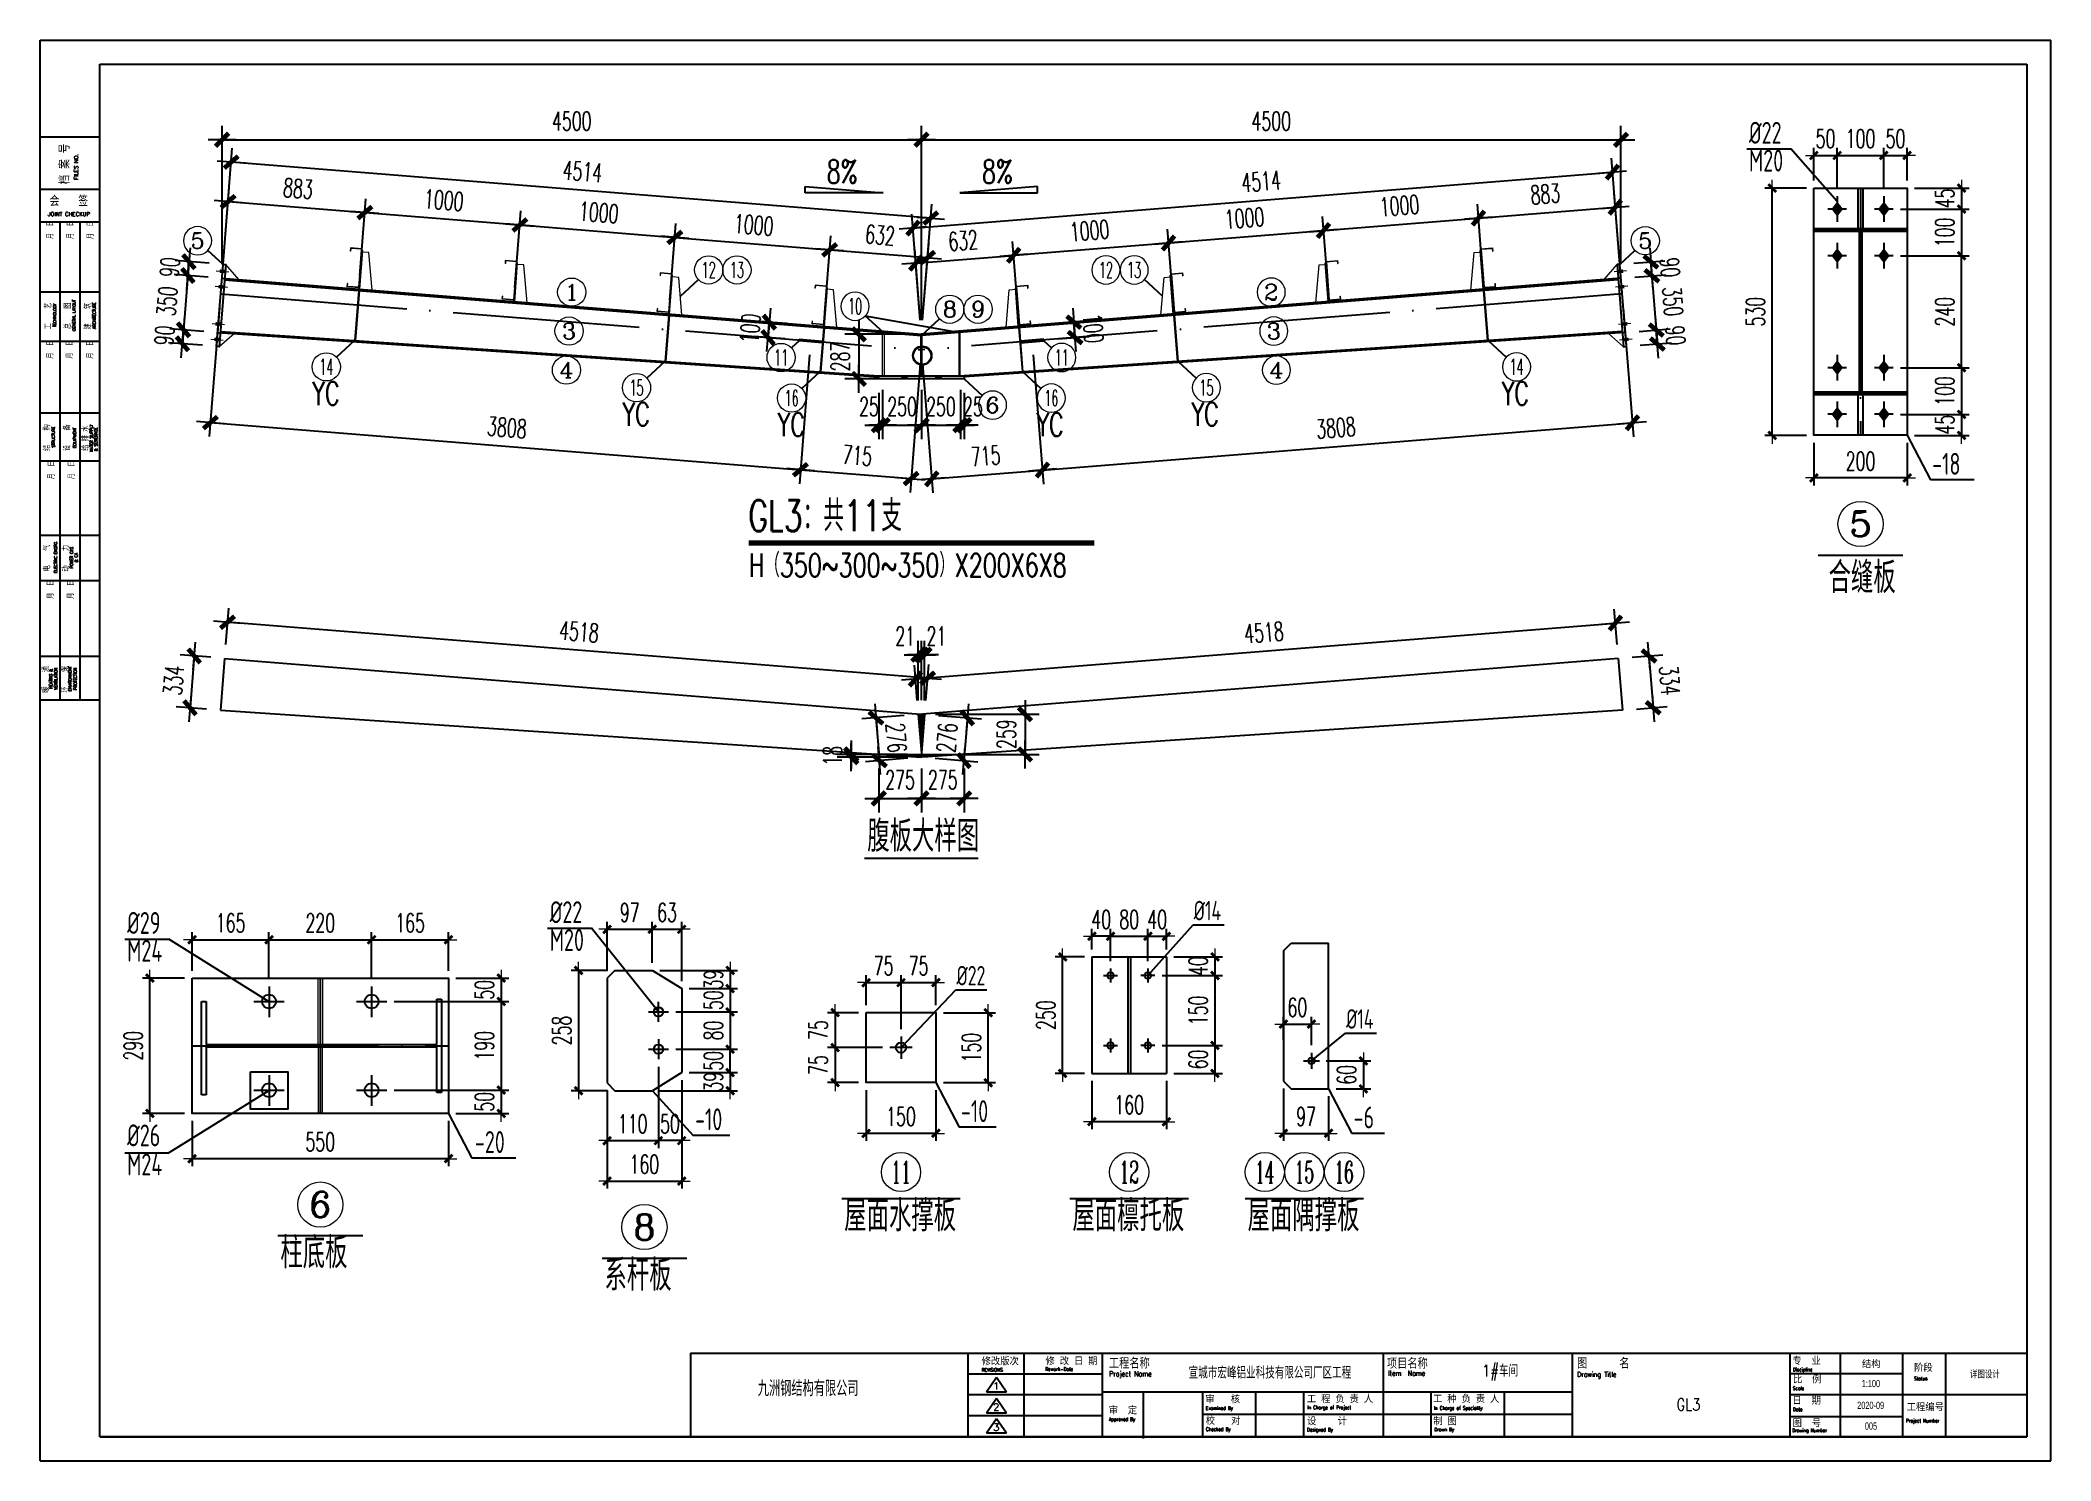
# Model space of a CAD drawing. Header units: inches. Extents: x 129725932 to 129894734, y 55771230 to 55809283.
# Drawn here: x 129814579 to 129827514, y 55800147 to 55809283 of the extents above; entities that cross this region are included whole.
import ezdxf
from ezdxf.enums import TextEntityAlignment as Align

# ---------------------------------------------------------------- set-up
doc = ezdxf.new("R2010")
doc.units = ezdxf.units.IN
doc.header["$MEASUREMENT"] = 0
doc.linetypes.add('ACAD_ISO04W100', pattern=[30, 24, -3, 0, -3])
doc.linetypes.add('CENTER', pattern=[50.8, 31.75, -6.35, 6.35, -6.35])
for name, color, linetype in [('10', 7, 'Continuous'), ('8', 4, 'Continuous'), ('TEXT', 7, 'Continuous'), ('TK', 140, 'Continuous'), ('尺寸标注', 8, 'Continuous'), ('文字', 4, 'Continuous'), ('细线', 37, 'Continuous'), ('轴线', 1, 'ACAD_ISO04W100'), ('钢柱', 6, 'Continuous'), ('钢梁', 3, 'Continuous')]:
    doc.layers.add(name, color=color, linetype=linetype)
for name, color, linetype, lineweight in [('Bolt', 252, 'Continuous', 9), ('标注', 8, 'Continuous', 9), ('灰线', 253, 'Continuous', 5), ('轴线层', 1, 'CENTER', 15), ('钢架', 7, 'Continuous', 25), ('黄线', 2, 'Continuous', 13)]:
    doc.layers.add(name, color=color, linetype=linetype, lineweight=lineweight)
doc.styles.add('ARIAL', font='swisscl.ttf', dxfattribs={"width": 0.7})
doc.styles.add('COMPLEX', font='COMPLEX')
doc.styles.add('DIM_FONT', font='romans.shx', dxfattribs={"width": 0.618, "bigfont": '1hztxt.shx'})
doc.styles.add('HZ1', font='romand.shx', dxfattribs={"width": 0.7, "height": 300, "bigfont": 'hzxy.shx'})
doc.styles.add('HZXY', font='romand.shx', dxfattribs={"bigfont": 'hzxy.shx'})
doc.styles.add('ROMANC', font='romanc.shx', dxfattribs={"width": 0.8, "bigfont": 'hztxt.shx'})
doc.styles.add('ROMAND', font='ROMAND.shx', dxfattribs={"width": 0.85})
doc.styles.get("Standard").update_dxf_attribs({"font": 'txt', "bigfont": 'gbcbig.shx'})
doc.styles.add('TSSD_Rein', font='tssdeng.shx', dxfattribs={"width": 0.7, "bigfont": 'atssdchn.shx'})
doc.dimstyles.new('WGH(1)', dxfattribs={"dimscale": 1.2, "dimtxt": 100, "dimasz": 0.5, "dimexe": 75, "dimexo": 75, "dimgap": 50, "dimtad": 1, "dimdec": 0, "dimzin": 0, "dimdsep": 46, "dimtxsty": 'DIM_FONT', "dimblk1": '_DIMX', "dimblk2": '_DIMX', "dimsah": 1, "dimcen": 0.09, "dimclrd": 3, "dimclre": 3, "dimclrt": 7, "dimadec": 0, "dimazin": 0, "dimtfac": 1, "dimtdec": 0, "dimtix": 1, "dimtmove": 2, "dimatfit": 3, "dimldrblk": '_DIMX', "dimfxl": 0, "dimtolj": 1, "dimtzin": 0, "dimarcsym": 0})
doc.dimstyles.new('WGH(3)', dxfattribs={"dimscale": 1.2, "dimtxt": 100, "dimasz": 0.3, "dimexe": 40, "dimexo": 40, "dimgap": 40, "dimtad": 1, "dimdec": 0, "dimlfac": 0.333333, "dimzin": 0, "dimdsep": 46, "dimtxsty": 'DIM_FONT', "dimblk1": '_DIMX', "dimblk2": '_DIMX', "dimsah": 1, "dimcen": 0.09, "dimclrd": 3, "dimclre": 3, "dimclrt": 7, "dimadec": 0, "dimazin": 0, "dimtfac": 1, "dimtdec": 0, "dimtix": 1, "dimtmove": 2, "dimatfit": 3, "dimldrblk": '_DIMX', "dimfxl": 0, "dimtolj": 1, "dimtzin": 0, "dimarcsym": 0})

msp = doc.modelspace()

# ---------------------------------------------------------------- texts
at = {"layer": 'TEXT', "style": 'TSSD_Rein', "width": 0.7}
for s, height, p in [('%%C22', 140.62, (129825572.5, 55808617.5)), ('M20', 140.62, (129825572.5, 55808438.5)), ('-18', 140.62, (129826751.1, 55806488.4)), ('%%C29', 140.62, (129815138.4, 55803535.9)), ('%%C22', 140.62, (129817857.2, 55803605)), ('%%C14', 125, (129822000.2, 55803623)), ('M20', 140.62, (129817857.2, 55803425.7)), ('M24', 140.62, (129815138.4, 55803356.8)), ('%%C22', 125, (129820473.8, 55803204.8)), ('%%C14', 125, (129822980.5, 55802925.9)), ('-10', 140.62, (129818792.1, 55802273.1)), ('-10', 140.62, (129820502.8, 55802325.4)), ('-6', 140.62, (129823028.8, 55802285.2)), ('%%C26', 140.62, (129815138.4, 55802169.5)), ('-20', 140.62, (129817375.7, 55802126.9)), ('M24', 140.62, (129815138.4, 55801982.5))]:
    msp.add_text(s, height=height, dxfattribs=at).set_placement(p)
at = {"layer": '文字', "lineweight": -3, "ltscale": 1.5, "style": 'DIM_FONT', "width": 0.7}
for p in [(129816330, 55806936.8), (129818325.7, 55806802.9), (129819323.6, 55806735.9)]:
    msp.add_text('YC', height=150, dxfattribs=at).set_placement(p)
for p in [(129823982, 55806936.8), (129820988.5, 55806735.9), (129821986.3, 55806802.9)]:
    msp.add_text('YC', height=150, rotation=360, dxfattribs=at).set_placement(p)
at = {"layer": '细线', "color": 4, "lineweight": -3, "style": 'DIM_FONT', "width": 0.7}
for s, height, p in [('8%%%', 150, (129819638.9, 55808362.8)), ('8%%%', 150, (129820638.1, 55808362.8)), ('GL3：共11支', 200, (129819135.7, 55806125)), ('H（350~300~350）X200X6X8', 150, (129819138.9, 55805831.6))]:
    msp.add_text(s, height=height, dxfattribs=at).set_placement(p)
at = {"layer": '轴线层', "color": 4, "linetype": 'ByBlock', "char_height": 200, "attachment_point": 1}
for s, insert, width in [('合缝板', (129826084.4, 55805927.3), 731.85), ('腹板大样图', (129819899.6, 55804264), 1273.533), ('屋面水撑板', (129819751.5, 55801823.1), 1299.603), ('屋面檩托板', (129821219.5, 55801823.1), 1299.603), ('屋面隅撑板', (129822346.5, 55801823.1), 1299.603), ('柱底板', (129816124.1, 55801585.2), 1299.603), ('系杆板', (129818209.2, 55801440.6), 1299.603)]:
    msp.add_mtext(s, dxfattribs=dict(at, insert=insert, width=width))

# ---------------------------------------------------------------- blocks, each defined once
blk = doc.blocks.new('TK')
at = {"layer": 'TK', "lineweight": -3}
for p, q in [((6334426, 2858637), (6334426, 2870307)), ((6334426, 2858637), (6334426, 2870307)), ((6334426, 2870307), (6350948, 2870307)), ((6334426, 2870307), (6350948, 2870307)), ((6334426, 2870307), (6350948, 2870307)), ((6334426, 2870307), (6350948, 2870307)), ((6350948, 2858637), (6350948, 2870307)), ((6350948, 2858637), (6350948, 2870307)), ((6334917, 2858833), (6334917, 2870110)), ((6334917, 2858833), (6334917, 2870110)), ((6334917, 2870110), (6350752, 2870110)), ((6334917, 2870110), (6350752, 2870110)), ((6350752, 2870110), (6350752, 2858833)), ((6350752, 2870110), (6350752, 2858833)), ((6334426, 2869513), (6334917, 2869513)), ((6334917, 2869081), (6334426, 2869081)), ((6334917, 2868813), (6334426, 2868813)), ((6334589, 2864884), (6334589, 2868813)), ((6334753, 2864884), (6334753, 2868813)), ((6334917, 2868236), (6334426, 2868236)), ((6334917, 2867831), (6334426, 2867831)), ((6334917, 2867242), (6334426, 2867242)), ((6334917, 2866848), (6334426, 2866848)), ((6334917, 2866238), (6334426, 2866238)), ((6334917, 2865866), (6334426, 2865866)), ((6334917, 2865244), (6334426, 2865244)), ((6334917, 2864884), (6334426, 2864884)), ((6339770, 2859521), (6339770, 2858833)), ((6339770, 2859521), (6350752, 2859521)), ((6339770, 2859521), (6339770, 2858833)), ((6339770, 2859521), (6350752, 2859521)), ((6342049, 2859521), (6342049, 2858833)), ((6342049, 2859521), (6342049, 2858833)), ((6342508, 2859521), (6342508, 2858833)), ((6343153, 2859521), (6343153, 2858833)), ((6343153, 2859521), (6343153, 2858833)), ((6345461, 2859521), (6345461, 2858833)), ((6345461, 2859521), (6345461, 2858833)), ((6347014, 2859521), (6347014, 2858833)), ((6347014, 2859521), (6347014, 2858833)), ((6347014, 2859521), (6347014, 2858833)), ((6347014, 2859521), (6347014, 2858833)), ((6348804, 2859521), (6348804, 2858833)), ((6349217, 2859521), (6349217, 2858833)), ((6349729, 2859521), (6349729, 2858833)), ((6350082, 2859521), (6350082, 2858833)), ((6343153, 2859349), (6342049, 2859349)), ((6342201, 2859204), (6342284, 2859324)), ((6342284, 2859324), (6342368, 2859204)), ((6349729, 2859351), (6348804, 2859351)), ((6343153, 2859177), (6342049, 2859177)), ((6342201, 2859204), (6342368, 2859204)), ((6342201, 2859031), (6342284, 2859150)), ((6342284, 2859150), (6342368, 2859031)), ((6343153, 2859204), (6347014, 2859204)), ((6343153, 2859204), (6347014, 2859204)), ((6343491, 2859204), (6343491, 2858833)), ((6343491, 2859191), (6343491, 2858820)), ((6343977, 2859204), (6343977, 2858833)), ((6343977, 2859204), (6343977, 2858833)), ((6344413, 2859204), (6344413, 2858833)), ((6344806, 2859204), (6344806, 2858833)), ((6344806, 2859204), (6344806, 2858833)), ((6345854, 2859204), (6345854, 2858833)), ((6345854, 2859204), (6345854, 2858833)), ((6346456, 2859204), (6346456, 2858833)), ((6350752, 2859177), (6348804, 2859177)), ((6343153, 2859005), (6342049, 2859005)), ((6342201, 2859031), (6342368, 2859031)), ((6342201, 2858865), (6342284, 2858984)), ((6342284, 2858984), (6342368, 2858865)), ((6343977, 2859019), (6347014, 2859019)), ((6343977, 2859019), (6347014, 2859019)), ((6349729, 2858998), (6348804, 2858998)), ((6350752, 2858833), (6334917, 2858833)), ((6334917, 2858833), (6350752, 2858833)), ((6334917, 2858833), (6350752, 2858833)), ((6350752, 2858833), (6334917, 2858833)), ((6342201, 2858865), (6342368, 2858865)), ((6334426, 2858637), (6350948, 2858637)), ((6334426, 2858637), (6350948, 2858637))]:
    blk.add_line(p, q, dxfattribs=at)
at = {"layer": 'TK', "lineweight": -3, "text_generation_flag": 6}
for s, height, rotation, style, width, p in [('档 案 号', 87, 270, 'HZ1', 0.8, (6334668, 2869122)), ('REVISIONS', 29.5, 180, 'ROMANC', 0.75, (6342162, 2859369)), ('Rework-Date', 29.47, 180, 'ROMANC', 0.75, (6342686, 2859375)), ('Project Name', 43.22, 180, 'ROMANC', 0.75, (6343210, 2859329)), ('Project Name', 43.22, 180, 'ROMANC', 0.75, (6343210, 2859329)), ('Item  Name', 43.2, 180, 'ROMANC', 0.75, (6345502, 2859334)), ('Item  Name', 43.2, 180, 'ROMANC', 0.75, (6345502, 2859334)), ('Drawing Title', 43.22, 180, 'ROMANC', 0.75, (6347056, 2859325)), ('Drawing Title', 43.22, 180, 'ROMANC', 0.75, (6347056, 2859325)), ('Discipline', 29.5, 180, 'ROMANC', 0.75, (6348830, 2859371)), ('Status', 29.5, 180, 'ROMANC', 0.75, (6349825, 2859298)), ('In Charge of Project', 29.47, 180, 'ROMANC', 0.75, (6344839, 2859060)), ('In Charge of Project', 29.47, 180, 'ROMANC', 0.75, (6344839, 2859060)), ('Scale', 29.5, 180, 'ROMANC', 0.75, (6348829, 2859217)), ('Approved By', 29.47, 180, 'ROMANC', 0.75, (6343209, 2858963)), ('Approved By', 29.47, 180, 'ROMANC', 0.75, (6343209, 2858963)), ('Examined By', 29.47, 180, 'ROMANC', 0.75, (6344004, 2859054)), ('Examined By', 29.47, 180, 'ROMANC', 0.75, (6344004, 2859054)), ('In Charge of Speciality', 29.47, 180, 'ROMANC', 0.75, (6345879, 2859055)), ('In Charge of Speciality', 29.47, 180, 'ROMANC', 0.75, (6345879, 2859055)), ('Date', 29.5, 180, 'ROMANC', 0.75, (6348830, 2859044)), ('Project Number', 29.47, 180, 'ROMANC', 0.75, (6349759, 2858951)), ('Checked By', 29.5, 180, 'ROMANC', 0.75, (6344005, 2858881)), ('Checked By', 29.5, 180, 'ROMANC', 0.75, (6344005, 2858881)), ('Designed By', 29.47, 180, 'ROMANC', 0.75, (6344837, 2858877)), ('Designed By', 29.47, 180, 'ROMANC', 0.75, (6344837, 2858877)), ('Drawn By', 29.5, 180, 'ROMANC', 0.75, (6345882, 2858879)), ('Drawn By', 29.5, 180, 'ROMANC', 0.75, (6345882, 2858879)), ('Drawing Number', 29.47, 180, 'ROMANC', 0.75, (6348824, 2858872))]:
    blk.add_text(s, height=height, rotation=rotation, dxfattribs=dict(at, style=style, width=width)).set_placement(p)
for s, height, rotation, style, width, p in [('FILES NO.', 32.6, 270, 'ROMANC', 1, (6334737, 2869267)), ('会   签', 87, 180, 'HZ1', 0.8, (6334661, 2868943)), ('JOINT CHECKUP', 32.64, 180, 'ROMANC', 1, (6334662, 2868862)), ('  月  日', 49.1, 270, 'HZ1', 0.8, (6334534, 2868724)), ('  月  日', 49.1, 270, 'HZ1', 0.8, (6334700, 2868724)), ('  月  日', 49.1, 270, 'HZ1', 0.8, (6334865, 2868723)), ('工    艺', 49.1, 270, 'HZ1', 0.8, (6334517, 2868042)), ('TECHNOLOGY', 25.5, 270, 'ROMAND', 0.8, (6334558, 2868047)), ('总    图', 49.1, 270, 'HZ1', 0.8, (6334678, 2868042)), ('GENERAL LAYOUT', 25.54, 270, 'ROMAND', 0.8, (6334717, 2868047)), ('建    筑', 49.1, 270, 'HZ1', 0.8, (6334842, 2868040)), ('ARCHITECTURE', 25.54, 270, 'ROMAND', 0.8, (6334882, 2868045)), ('  月  日', 49.1, 270, 'HZ1', 0.8, (6334533, 2867741)), ('  月  日', 49.1, 270, 'HZ1', 0.8, (6334693, 2867741)), ('  月  日', 49.1, 270, 'HZ1', 0.8, (6334861, 2867741)), ('结    构', 49.1, 270, 'HZ1', 0.8, (6334507, 2867042)), ('STRUCTURE', 25.5, 270, 'ROMAND', 0.8, (6334547, 2867047)), ('设    备', 49.1, 270, 'HZ1', 0.8, (6334673, 2867041)), ('EQUIPMENT', 25.5, 270, 'ROMAND', 0.8, (6334722, 2867041)), ('给 排 水', 49.1, 270, 'HZ1', 0.8, (6334823, 2867037)), ('WATER SUPPLY', 25.54, 270, 'ROMAND', 0.8, (6334858, 2867038)), ('& SEWERAGE', 25.5, 270, 'ROMAND', 0.8, (6334896, 2867028)), ('  月  日', 49.1, 270, 'HZ1', 0.8, (6334544, 2866750)), ('  月  日', 49.1, 270, 'HZ1', 0.8, (6334709, 2866750)), ('电    气', 49.1, 270, 'HZ1', 0.8, (6334508, 2866053)), ('ELECTRIC ENGRG', 25.54, 270, 'ROMAND', 0.8, (6334566, 2866058)), ('动    力', 49.1, 270, 'HZ1', 0.8, (6334664, 2866051)), ('POWER GAS', 25.5, 270, 'ROMAND', 0.8, (6334696, 2866056)), ('& CA', 26.1, 270, 'ROMAND', 0.8, (6334734, 2866056)), ('  月  日', 49.1, 270, 'HZ1', 0.8, (6334537, 2865769)), ('  月  日', 49.1, 270, 'HZ1', 0.8, (6334703, 2865769)), ('暖    通', 49.1, 270, 'HZ1', 0.8, (6334497, 2865056)), ('HEATING &', 25.5, 270, 'ROMAND', 0.8, (6334526, 2865061)), ('VENTILATION', 25.54, 270, 'ROMAND', 0.8, (6334567, 2865061)), ('环    保', 49.1, 270, 'HZ1', 0.8, (6334653, 2865056)), ('ENVIRONMENT', 25.54, 270, 'ROMAND', 0.8, (6334683, 2865061)), ('PROTECTION', 25.5, 270, 'ROMAND', 0.8, (6334726, 2865061))]:
    blk.add_text(s, height=height, rotation=rotation, dxfattribs=dict(at, style=style, width=width)).set_placement(p, align=Align.CENTER)
at = {"layer": 'TK', "lineweight": -3, "style": 'HZXY', "width": 1}
for s, height, p in [('修改版次', 58.9, (6342162, 2859422)), ('修 改 日 期', 58.9, (6342687, 2859424)), ('工程名称', 88.4, (6343208, 2859394)), ('工程名称', 88.4, (6343208, 2859394)), ('项目名称', 88.4, (6345493, 2859392)), ('项目名称', 88.4, (6345493, 2859392)), ('图    名', 88.4, (6347055, 2859393)), ('图    名', 88.4, (6347055, 2859393)), ('专  业', 58.9, (6348825, 2859425)), ('阶段', 58.9, (6349825, 2859369)), ('比  例', 58.9, (6348830, 2859273)), ('审  定 ', 58.9, (6343206, 2859019)), ('审  定 ', 58.9, (6343206, 2859019)), ('审   核', 58.9, (6344001, 2859110)), ('审   核', 58.9, (6344001, 2859110)), ('工 程 负 责 人', 58.9, (6344835, 2859112)), ('工 程 负 责 人', 58.9, (6344835, 2859112)), ('工 种 负 责 人', 58.9, (6345872, 2859113)), ('工 种 负 责 人', 58.9, (6345872, 2859113)), ('日  期', 58.9, (6348825, 2859099)), ('工程编号', 58.9, (6349764, 2859045)), ('校   对', 58.9, (6344004, 2858933)), ('校   对', 58.9, (6344004, 2858933)), ('设    计 ', 58.9, (6344836, 2858930)), ('设    计 ', 58.9, (6344836, 2858930)), ('制 图', 58.9, (6345874, 2858930)), ('制 图', 58.9, (6345874, 2858930)), ('图  号', 58.9, (6348827, 2858914))]:
    blk.add_text(s, height=height, dxfattribs=at).set_placement(p)
at = {"layer": 'TK', "width": 1}
blk.add_text('九洲钢结构有限公司', height=127.7, dxfattribs=at).set_placement((6340323, 2859167))
at = {"layer": 'TK', "lineweight": -3}
for tag, height, style, width, p in [('PROJECT-NAME', 98.2, 'HZXY', 0.8, (6344532, 2859366)), ('ITEM-NAME', 98.2, 'HZXY', 0.8, (6346423, 2859370)), ('DISCIPLINE', 58.9, 'HZXY', 1, (6349473, 2859435)), ('版本号', 58.9, 'HZXY', 1, (6342282, 2859252)), ('REWORK-DATE', 58.9, 'ARIAL', 1, (6342814, 2859259)), ('DRAWING-TITLE', 98.2, 'HZXY', 0.8, (6347970, 2859230)), ('SCALE', 58.9, 'ARIAL', 1, (6349470, 2859271)), ('STATUS', 58.9, 'HZXY', 0.8, (6350407, 2859351)), ('版本号', 58.9, 'HZXY', 1, (6342282, 2859078)), ('REWORK-DATE', 58.9, 'ARIAL', 1, (6342814, 2859087)), ('DRAWING-TITLE', 98.2, 'HZXY', 0.8, (6347971, 2859099)), ('DATE', 58.9, 'ARIAL', 1, (6349468, 2859092)), ('版本号', 58.9, 'HZXY', 1, (6342282, 2858912)), ('REWORK-DATE', 58.9, 'ARIAL', 1, (6342814, 2858915)), ('DRAWING-TITLE', 98.2, 'HZXY', 0.8, (6347972, 2858962)), ('DRAWING-NUMBER', 58.9, 'ARIAL', 1, (6349471, 2858922)), ('PROJECT-NUMBER', 58.9, 'ARIAL', 0.9, (6350396, 2859013))]:
    blk.add_attdef(tag, text='', height=height, dxfattribs=dict(at, style=style, width=width)).set_placement(p, align=Align.MIDDLE)
blk = doc.blocks.new('CC250')
at = {"layer": '黄线'}
for p, q in [((128542848, 56084036), (128542864, 56084279)), ((128542864, 56084279), (128542904, 56084283)), ((128542927, 56084044), (128542903, 56084293)), ((128542903, 56084293), (128542909, 56084293)), ((128542907, 56084253), (128542915, 56084254)), ((128542908, 56084303), (128542982, 56084311)), ((128542908, 56084303), (128542932, 56084054)), ((128542933, 56084045), (128542909, 56084293)), ((128542910, 56084301), (128542980, 56084308)), ((128542910, 56084301), (128542934, 56084057)), ((128542980, 56084308), (128542982, 56084291)), ((128542982, 56084311), (128542984, 56084291)), ((128542982, 56084291), (128542984, 56084291)), ((128542921, 56084104), (128542930, 56084104)), ((128542934, 56084057), (128543005, 56084064)), ((128543005, 56084064), (128543003, 56084082)), ((128543003, 56084082), (128543005, 56084082)), ((128543007, 56084062), (128543005, 56084082)), ((128542933, 56084045), (128542848, 56084036)), ((128542932, 56084054), (128543007, 56084062))]:
    blk.add_line(p, q, dxfattribs=at)
at = {"layer": '黄线', "const_width": 14}
for points in [[(128542907, 56084253), (128542915, 56084254)], [(128542921, 56084104), (128542930, 56084104)]]:
    blk.add_lwpolyline(points, dxfattribs=at)
blk = doc.blocks.new('轴线标号')
at = {"lineweight": 13}
blk.add_circle((0, 0), 0.5, dxfattribs=at)
at = {"layer": '钢架', "lineweight": 13, "style": 'COMPLEX', "width": 1.041667}
blk.add_attdef('A', text='', height=0.56, dxfattribs=at).set_placement((-0.25, -0.28), (0.25, -0.28), align=Align.FIT)
blk = doc.blocks.new('_DIMX')
blk.add_line((-150, 0), (150, 0))
at = {"const_width": 50}
blk.add_lwpolyline([(-70, -70), (70, 70)], dxfattribs=at)
blk = doc.blocks.new('*D390')
at = {"layer": 'Defpoints', "color": 0}
for p in [(129815766, 55805308), (129815543, 55804990), (129815739, 55804975)]:
    blk.add_point(p, dxfattribs=at)
at = {"layer": '尺寸标注', "color": 3, "lineweight": -2}
for p, q in [((129815676, 55805315), (129815480, 55805330)), ((129815570, 55805323), (129815543, 55804991)), ((129815649, 55804982), (129815453, 55804997))]:
    blk.add_line(p, q, dxfattribs=at)
at = {"layer": '尺寸标注', "color": 3, "lineweight": -2, "xscale": 0.5999999999999995, "yscale": 0.5999999999999995, "zscale": 0.5999999999999995}
for p, rotation in [((129815570, 55805323), 85.4260787489664), ((129815543, 55804990), 265.4260787489664)]:
    blk.add_blockref('_DIMX', p, dxfattribs=dict(at, rotation=rotation))
at = {"layer": '尺寸标注', "color": 7, "insert": (129815437, 55805166), "char_height": 120, "attachment_point": 5, "rotation": 85.4261, "style": 'DIM_FONT'}
blk.add_mtext('\\A1;334', dxfattribs=at)
blk = doc.blocks.new('*D391')
at = {"layer": 'Defpoints', "color": 0}
for p in [(129824731, 55805308), (129824758, 55804975), (129824956, 55804990)]:
    blk.add_point(p, dxfattribs=at)
at = {"layer": '尺寸标注', "color": 3, "lineweight": -2}
for p, q in [((129824821, 55805315), (129825019, 55805331)), ((129824929, 55805323), (129824956, 55804991)), ((129824848, 55804982), (129825045, 55804998))]:
    blk.add_line(p, q, dxfattribs=at)
at = {"layer": '尺寸标注', "color": 3, "lineweight": -2, "xscale": 0.5999999999999995, "yscale": 0.5999999999999995, "zscale": 0.5999999999999995}
for p, rotation in [((129824929, 55805323), 94.57392125103354), ((129824956, 55804990), 274.5739212510336)]:
    blk.add_blockref('_DIMX', p, dxfattribs=dict(at, rotation=rotation))
at = {"layer": '尺寸标注', "color": 7, "insert": (129825062, 55805166), "char_height": 120, "attachment_point": 5, "rotation": 274.5739, "style": 'DIM_FONT'}
blk.add_mtext('\\A1;334', dxfattribs=at)
blk = doc.blocks.new('*D392')
at = {"layer": 'Defpoints', "color": 0}
for p in [(129820249, 55805331), (129820228, 55804947), (129820249, 55804949)]:
    blk.add_point(p, dxfattribs=at)
at = {"layer": '尺寸标注', "color": 3, "lineweight": -2}
for p, q in [((129820227, 55805331), (129820227, 55805331)), ((129820228, 55805037), (129820228, 55805421)), ((129820228, 55805331), (129820249, 55805331)), ((129820249, 55805039), (129820249, 55805421)), ((129820249, 55805331), (129820250, 55805331))]:
    blk.add_line(p, q, dxfattribs=at)
at = {"layer": '尺寸标注', "color": 3, "lineweight": -2, "xscale": 0.5999999999999995, "yscale": 0.5999999999999995, "zscale": 0.5999999999999995}
blk.add_blockref('_DIMX', (129820228, 55805331), dxfattribs=at)
at = {"layer": '尺寸标注', "color": 3, "lineweight": -2, "xscale": 0.5999999999999995, "yscale": 0.5999999999999995, "zscale": 0.5999999999999995, "rotation": 180}
blk.add_blockref('_DIMX', (129820249, 55805331), dxfattribs=at)
at = {"layer": '尺寸标注', "color": 7, "insert": (129820144, 55805451), "char_height": 120, "attachment_point": 5, "style": 'DIM_FONT'}
blk.add_mtext('\\A1;21', dxfattribs=at)
blk = doc.blocks.new('*D393')
at = {"layer": 'Defpoints', "color": 0}
for p in [(129820269, 55805331), (129820249, 55804949), (129820269, 55804947)]:
    blk.add_point(p, dxfattribs=at)
at = {"layer": '尺寸标注', "color": 3, "lineweight": -2}
for p, q in [((129820248, 55805331), (129820247, 55805331)), ((129820249, 55805039), (129820249, 55805421)), ((129820249, 55805331), (129820269, 55805331)), ((129820269, 55805037), (129820269, 55805421)), ((129820270, 55805331), (129820270, 55805331))]:
    blk.add_line(p, q, dxfattribs=at)
at = {"layer": '尺寸标注', "color": 3, "lineweight": -2, "xscale": 0.5999999999999995, "yscale": 0.5999999999999995, "zscale": 0.5999999999999995}
blk.add_blockref('_DIMX', (129820249, 55805331), dxfattribs=at)
at = {"layer": '尺寸标注', "color": 3, "lineweight": -2, "xscale": 0.5999999999999995, "yscale": 0.5999999999999995, "zscale": 0.5999999999999995, "rotation": 180}
blk.add_blockref('_DIMX', (129820269, 55805331), dxfattribs=at)
at = {"layer": '尺寸标注', "color": 7, "insert": (129820345, 55805451), "char_height": 120, "attachment_point": 5, "style": 'DIM_FONT'}
blk.add_mtext('\\A1;21', dxfattribs=at)
blk = doc.blocks.new('*D394')
at = {"layer": 'Defpoints', "color": 0}
for p in [(129815784, 55805540), (129815766, 55805308), (129820269, 55804947)]:
    blk.add_point(p, dxfattribs=at)
at = {"layer": '尺寸标注', "color": 3, "lineweight": -2}
for p, q in [((129815773, 55805397), (129815792, 55805630)), ((129820287, 55805180), (129815785, 55805540)), ((129820276, 55805037), (129820295, 55805269))]:
    blk.add_line(p, q, dxfattribs=at)
at = {"layer": '尺寸标注', "color": 3, "lineweight": -2, "xscale": 0.5999999999999995, "yscale": 0.5999999999999995, "zscale": 0.5999999999999995}
for p, rotation in [((129815784, 55805540), 175.4260787402988), ((129820288, 55805180), 355.4260787402988)]:
    blk.add_blockref('_DIMX', p, dxfattribs=dict(at, rotation=rotation))
at = {"layer": '尺寸标注', "color": 7, "insert": (129818046, 55805479), "char_height": 120, "attachment_point": 5, "rotation": 355.4261, "style": 'DIM_FONT'}
blk.add_mtext('\\A1;4518', dxfattribs=at)
blk = doc.blocks.new('*D395')
at = {"layer": 'Defpoints', "color": 0}
for p in [(129824713, 55805535), (129824731, 55805308), (129820228, 55804947)]:
    blk.add_point(p, dxfattribs=at)
at = {"layer": '尺寸标注', "color": 3, "lineweight": -2}
for p, q in [((129824724, 55805397), (129824706, 55805625)), ((129820210, 55805175), (129824712, 55805535)), ((129820221, 55805037), (129820203, 55805264))]:
    blk.add_line(p, q, dxfattribs=at)
at = {"layer": '尺寸标注', "color": 3, "lineweight": -2, "xscale": 0.5999999999999995, "yscale": 0.5999999999999995, "zscale": 0.5999999999999995}
for p, rotation in [((129824713, 55805535), 4.573921259701174), ((129820210, 55805175), 184.5739212597012)]:
    blk.add_blockref('_DIMX', p, dxfattribs=dict(at, rotation=rotation))
at = {"layer": '尺寸标注', "color": 7, "insert": (129822452, 55805474), "char_height": 120, "attachment_point": 5, "rotation": 4.5739, "style": 'DIM_FONT'}
blk.add_mtext('\\A1;4518', dxfattribs=at)
blk = doc.blocks.new('*D396')
at = {"layer": 'Defpoints', "color": 0}
for p in [(129819974, 55804690), (129820249, 55804690), (129820249, 55804407)]:
    blk.add_point(p, dxfattribs=at)
at = {"layer": '尺寸标注', "color": 3, "lineweight": -2}
for p, q in [((129819974, 55804600), (129819974, 55804317)), ((129820249, 55804600), (129820249, 55804317)), ((129819973, 55804407), (129819972, 55804407)), ((129819974, 55804407), (129820249, 55804407)), ((129820249, 55804407), (129820250, 55804407))]:
    blk.add_line(p, q, dxfattribs=at)
at = {"layer": '尺寸标注', "color": 3, "lineweight": -2, "xscale": 0.5999999999999995, "yscale": 0.5999999999999995, "zscale": 0.5999999999999995}
blk.add_blockref('_DIMX', (129819974, 55804407), dxfattribs=at)
at = {"layer": '尺寸标注', "color": 3, "lineweight": -2, "xscale": 0.5999999999999995, "yscale": 0.5999999999999995, "zscale": 0.5999999999999995, "rotation": 180}
blk.add_blockref('_DIMX', (129820249, 55804407), dxfattribs=at)
at = {"layer": '尺寸标注', "color": 7, "insert": (129820111, 55804527), "char_height": 120, "attachment_point": 5, "style": 'DIM_FONT'}
blk.add_mtext('\\A1;275', dxfattribs=at)
blk = doc.blocks.new('*D397')
at = {"layer": 'Defpoints', "color": 0}
for p in [(129820249, 55804690), (129820524, 55804690), (129820524, 55804407)]:
    blk.add_point(p, dxfattribs=at)
at = {"layer": '尺寸标注', "color": 3, "lineweight": -2}
for p, q in [((129820249, 55804600), (129820249, 55804317)), ((129820524, 55804600), (129820524, 55804317)), ((129820248, 55804407), (129820247, 55804407)), ((129820249, 55804407), (129820524, 55804407)), ((129820524, 55804407), (129820525, 55804407))]:
    blk.add_line(p, q, dxfattribs=at)
at = {"layer": '尺寸标注', "color": 3, "lineweight": -2, "xscale": 0.5999999999999995, "yscale": 0.5999999999999995, "zscale": 0.5999999999999995}
blk.add_blockref('_DIMX', (129820249, 55804407), dxfattribs=at)
at = {"layer": '尺寸标注', "color": 3, "lineweight": -2, "xscale": 0.5999999999999995, "yscale": 0.5999999999999995, "zscale": 0.5999999999999995, "rotation": 180}
blk.add_blockref('_DIMX', (129820524, 55804407), dxfattribs=at)
at = {"layer": '尺寸标注', "color": 7, "insert": (129820386, 55804527), "char_height": 120, "attachment_point": 5, "style": 'DIM_FONT'}
blk.add_mtext('\\A1;275', dxfattribs=at)
blk = doc.blocks.new('*D398')
at = {"layer": 'Defpoints', "color": 0}
for p in [(129819797, 55804672), (129820247, 55804672), (129820249, 55804690)]:
    blk.add_point(p, dxfattribs=at)
at = {"layer": '尺寸标注', "color": 3, "lineweight": -2}
for p, q in [((129820159, 55804690), (129819707, 55804690)), ((129820157, 55804672), (129819707, 55804672)), ((129819797, 55804691), (129819797, 55804692)), ((129819797, 55804690), (129819797, 55804672)), ((129819797, 55804671), (129819797, 55804671))]:
    blk.add_line(p, q, dxfattribs=at)
at = {"layer": '尺寸标注', "color": 3, "lineweight": -2, "xscale": 0.5999999999999995, "yscale": 0.5999999999999995, "zscale": 0.5999999999999995}
for p, rotation in [((129819797, 55804690), 270), ((129819797, 55804672), 90)]:
    blk.add_blockref('_DIMX', p, dxfattribs=dict(at, rotation=rotation))
at = {"layer": '尺寸标注', "color": 7, "insert": (129819677, 55804681), "char_height": 120, "attachment_point": 5, "rotation": 90, "style": 'DIM_FONT'}
blk.add_mtext('\\A1;18', dxfattribs=at)
blk = doc.blocks.new('*D399')
at = {"layer": 'Defpoints', "color": 0}
for p in [(129820269, 55804947), (129820247, 55804672), (129820522, 55804650)]:
    blk.add_point(p, dxfattribs=at)
at = {"layer": '尺寸标注', "color": 3, "lineweight": -2}
for p, q in [((129820359, 55804940), (129820634, 55804918)), ((129820544, 55804925), (129820522, 55804650)), ((129820544, 55804926), (129820544, 55804926)), ((129820337, 55804665), (129820612, 55804643)), ((129820522, 55804649), (129820522, 55804649))]:
    blk.add_line(p, q, dxfattribs=at)
at = {"layer": '尺寸标注', "color": 3, "lineweight": -2, "xscale": 0.5999999999999995, "yscale": 0.5999999999999995, "zscale": 0.5999999999999995}
for p, rotation in [((129820544, 55804925), 265.4260787494696), ((129820522, 55804650), 85.42607874946965)]:
    blk.add_blockref('_DIMX', p, dxfattribs=dict(at, rotation=rotation))
at = {"layer": '尺寸标注', "color": 7, "insert": (129820413, 55804797), "char_height": 120, "attachment_point": 5, "rotation": 85.4261, "style": 'DIM_FONT'}
blk.add_mtext('\\A1;276', dxfattribs=at)
blk = doc.blocks.new('*D400')
at = {"layer": 'Defpoints', "color": 0}
for p in [(129820228, 55804947), (129820250, 55804672), (129819978, 55804650)]:
    blk.add_point(p, dxfattribs=at)
at = {"layer": '尺寸标注', "color": 3, "lineweight": -2}
for p, q in [((129820138, 55804940), (129819866, 55804918)), ((129819956, 55804926), (129819956, 55804927)), ((129819956, 55804925), (129819978, 55804650)), ((129820160, 55804665), (129819888, 55804643)), ((129819978, 55804650), (129819978, 55804649))]:
    blk.add_line(p, q, dxfattribs=at)
at = {"layer": '尺寸标注', "color": 3, "lineweight": -2, "xscale": 0.5999999999999995, "yscale": 0.5999999999999995, "zscale": 0.5999999999999995}
for p, rotation in [((129819956, 55804925), 274.5739212505303), ((129819978, 55804650), 94.57392125053029)]:
    blk.add_blockref('_DIMX', p, dxfattribs=dict(at, rotation=rotation))
at = {"layer": '尺寸标注', "color": 7, "insert": (129820086, 55804797), "char_height": 120, "attachment_point": 5, "rotation": 274.5739, "style": 'DIM_FONT'}
blk.add_mtext('\\A1;276', dxfattribs=at)
blk = doc.blocks.new('*D401')
at = {"layer": 'Defpoints', "color": 0}
for p in [(129820249, 55804949), (129820249, 55804690), (129820915, 55804690)]:
    blk.add_point(p, dxfattribs=at)
at = {"layer": '尺寸标注', "color": 3, "lineweight": -2}
for p, q in [((129820339, 55804949), (129821005, 55804949)), ((129820915, 55804950), (129820915, 55804950)), ((129820915, 55804949), (129820915, 55804690)), ((129820339, 55804690), (129821005, 55804690)), ((129820915, 55804690), (129820915, 55804689))]:
    blk.add_line(p, q, dxfattribs=at)
at = {"layer": '尺寸标注', "color": 3, "lineweight": -2, "xscale": 0.5999999999999995, "yscale": 0.5999999999999995, "zscale": 0.5999999999999995}
for p, rotation in [((129820915, 55804949), 270), ((129820915, 55804690), 90)]:
    blk.add_blockref('_DIMX', p, dxfattribs=dict(at, rotation=rotation))
at = {"layer": '尺寸标注', "color": 7, "insert": (129820795, 55804820), "char_height": 120, "attachment_point": 5, "rotation": 90, "style": 'DIM_FONT'}
blk.add_mtext('\\A1;259', dxfattribs=at)
blk = doc.blocks.new('*D402')
at = {"layer": 'Defpoints', "color": 0}
for p in [(129820249, 55807392), (129819846, 55807105), (129820249, 55807105)]:
    blk.add_point(p, dxfattribs=at)
at = {"layer": '尺寸标注', "color": 3, "lineweight": -2}
for p, q in [((129820159, 55807392), (129819756, 55807392)), ((129819846, 55807393), (129819846, 55807393)), ((129819846, 55807392), (129819846, 55807105)), ((129820159, 55807105), (129819756, 55807105)), ((129819846, 55807105), (129819846, 55807104))]:
    blk.add_line(p, q, dxfattribs=at)
at = {"layer": '尺寸标注', "color": 3, "lineweight": -2, "xscale": 0.5999999999999995, "yscale": 0.5999999999999995, "zscale": 0.5999999999999995}
for p, rotation in [((129819846, 55807392), 270), ((129819846, 55807105), 90)]:
    blk.add_blockref('_DIMX', p, dxfattribs=dict(at, rotation=rotation))
at = {"layer": '尺寸标注', "color": 7, "insert": (129819726, 55807249), "char_height": 120, "attachment_point": 5, "rotation": 90, "style": 'DIM_FONT'}
blk.add_mtext('\\A1;287', dxfattribs=at)
blk = doc.blocks.new('*D403')
at = {"layer": 'Defpoints', "color": 0}
for p in [(129815756, 55807842), (129815529, 55807770), (129815749, 55807752)]:
    blk.add_point(p, dxfattribs=at)
at = {"layer": '尺寸标注', "color": 3, "lineweight": -2}
for p, q in [((129815659, 55807759), (129815440, 55807777)), ((129815666, 55807849), (129815447, 55807866)), ((129815536, 55807859), (129815529, 55807770)), ((129815536, 55807860), (129815537, 55807860)), ((129815529, 55807769), (129815529, 55807768))]:
    blk.add_line(p, q, dxfattribs=at)
at = {"layer": '尺寸标注', "color": 3, "lineweight": -2, "xscale": 0.5999999999999995, "yscale": 0.5999999999999995, "zscale": 0.5999999999999995}
for p, rotation in [((129815536, 55807859), 265.4260784480928), ((129815529, 55807770), 85.42607844809282)]:
    blk.add_blockref('_DIMX', p, dxfattribs=dict(at, rotation=rotation))
at = {"layer": '尺寸标注', "color": 7, "insert": (129815413, 55807824), "char_height": 120, "attachment_point": 5, "rotation": 85.4261, "style": 'DIM_FONT'}
blk.add_mtext('\\A1;90', dxfattribs=at)
blk = doc.blocks.new('*D404')
at = {"layer": 'Defpoints', "color": 0}
for p in [(129815749, 55807752), (129815501, 55807421), (129815721, 55807403)]:
    blk.add_point(p, dxfattribs=at)
at = {"layer": '尺寸标注', "color": 3, "lineweight": -2}
for p, q in [((129815659, 55807759), (129815440, 55807777)), ((129815529, 55807769), (129815501, 55807421)), ((129815631, 55807410), (129815412, 55807428))]:
    blk.add_line(p, q, dxfattribs=at)
at = {"layer": '尺寸标注', "color": 3, "lineweight": -2, "xscale": 0.5999999999999995, "yscale": 0.5999999999999995, "zscale": 0.5999999999999995}
for p, rotation in [((129815529, 55807770), 85.4260784480878), ((129815501, 55807421), 265.4260784480878)]:
    blk.add_blockref('_DIMX', p, dxfattribs=dict(at, rotation=rotation))
at = {"layer": '尺寸标注', "color": 7, "insert": (129815396, 55807605), "char_height": 120, "attachment_point": 5, "rotation": 85.4261, "style": 'DIM_FONT'}
blk.add_mtext('\\A1;350', dxfattribs=at)
blk = doc.blocks.new('*D405')
at = {"layer": 'Defpoints', "color": 0}
for p in [(129815721, 55807403), (129815494, 55807331), (129815713, 55807313)]:
    blk.add_point(p, dxfattribs=at)
at = {"layer": '尺寸标注', "color": 3, "lineweight": -2}
for p, q in [((129815631, 55807410), (129815412, 55807428)), ((129815501, 55807421), (129815494, 55807331)), ((129815501, 55807421), (129815501, 55807422)), ((129815624, 55807321), (129815404, 55807338)), ((129815494, 55807330), (129815494, 55807330))]:
    blk.add_line(p, q, dxfattribs=at)
at = {"layer": '尺寸标注', "color": 3, "lineweight": -2, "xscale": 0.5999999999999995, "yscale": 0.5999999999999995, "zscale": 0.5999999999999995}
for p, rotation in [((129815501, 55807421), 265.4260784480878), ((129815494, 55807331), 85.42607844808781)]:
    blk.add_blockref('_DIMX', p, dxfattribs=dict(at, rotation=rotation))
at = {"layer": '尺寸标注', "color": 7, "insert": (129815378, 55807385), "char_height": 120, "attachment_point": 5, "rotation": 85.4261, "style": 'DIM_FONT'}
blk.add_mtext('\\A1;90', dxfattribs=at)
blk = doc.blocks.new('*D406')
at = {"layer": 'Defpoints', "color": 0}
for p in [(129824741, 55807842), (129824749, 55807752), (129824948, 55807768)]:
    blk.add_point(p, dxfattribs=at)
at = {"layer": '尺寸标注', "color": 3, "lineweight": -2}
for p, q in [((129824831, 55807849), (129825031, 55807865)), ((129824838, 55807759), (129825038, 55807775)), ((129824941, 55807858), (129824941, 55807859)), ((129824941, 55807858), (129824948, 55807768)), ((129824948, 55807767), (129824948, 55807767))]:
    blk.add_line(p, q, dxfattribs=at)
at = {"layer": '尺寸标注', "color": 3, "lineweight": -2, "xscale": 0.5999999999999995, "yscale": 0.5999999999999995, "zscale": 0.5999999999999995}
for p, rotation in [((129824941, 55807858), 274.5739212542272), ((129824948, 55807768), 94.57392125422716)]:
    blk.add_blockref('_DIMX', p, dxfattribs=dict(at, rotation=rotation))
at = {"layer": '尺寸标注', "color": 7, "insert": (129825064, 55807822), "char_height": 120, "attachment_point": 5, "rotation": 274.5739, "style": 'DIM_FONT'}
blk.add_mtext('\\A1;90', dxfattribs=at)
blk = doc.blocks.new('*D407')
at = {"layer": 'Defpoints', "color": 0}
for p in [(129824749, 55807752), (129824776, 55807403), (129824976, 55807419)]:
    blk.add_point(p, dxfattribs=at)
at = {"layer": '尺寸标注', "color": 3, "lineweight": -2}
for p, q in [((129824838, 55807759), (129825038, 55807775)), ((129824948, 55807767), (129824976, 55807420)), ((129824866, 55807410), (129825066, 55807426))]:
    blk.add_line(p, q, dxfattribs=at)
at = {"layer": '尺寸标注', "color": 3, "lineweight": -2, "xscale": 0.5999999999999995, "yscale": 0.5999999999999995, "zscale": 0.5999999999999995}
for p, rotation in [((129824948, 55807768), 94.5739212542227), ((129824976, 55807419), 274.5739212542227)]:
    blk.add_blockref('_DIMX', p, dxfattribs=dict(at, rotation=rotation))
at = {"layer": '尺寸标注', "color": 7, "insert": (129825082, 55807603), "char_height": 120, "attachment_point": 5, "rotation": 274.5739, "style": 'DIM_FONT'}
blk.add_mtext('\\A1;350', dxfattribs=at)
blk = doc.blocks.new('*D408')
at = {"layer": 'Defpoints', "color": 0}
for p in [(129824776, 55807403), (129824784, 55807313), (129824983, 55807329)]:
    blk.add_point(p, dxfattribs=at)
at = {"layer": '尺寸标注', "color": 3, "lineweight": -2}
for p, q in [((129824866, 55807410), (129825066, 55807426)), ((129824976, 55807420), (129824976, 55807420)), ((129824976, 55807419), (129824983, 55807329)), ((129824873, 55807321), (129825073, 55807337)), ((129824983, 55807329), (129824984, 55807328))]:
    blk.add_line(p, q, dxfattribs=at)
at = {"layer": '尺寸标注', "color": 3, "lineweight": -2, "xscale": 0.5999999999999995, "yscale": 0.5999999999999995, "zscale": 0.5999999999999995}
for p, rotation in [((129824976, 55807419), 274.5739212542227), ((129824983, 55807329), 94.5739212542227)]:
    blk.add_blockref('_DIMX', p, dxfattribs=dict(at, rotation=rotation))
at = {"layer": '尺寸标注', "color": 7, "insert": (129825099, 55807384), "char_height": 120, "attachment_point": 5, "rotation": 274.5739, "style": 'DIM_FONT'}
blk.add_mtext('\\A1;90', dxfattribs=at)
blk = doc.blocks.new('*D409')
at = {"layer": 'Defpoints', "color": 0}
for p in [(129816668, 55808175), (129815749, 55807752), (129816628, 55807682)]:
    blk.add_point(p, dxfattribs=at)
at = {"layer": '尺寸标注', "color": 3, "lineweight": -2}
for p, q in [((129815756, 55807842), (129815795, 55808335)), ((129815789, 55808245), (129816667, 55808175)), ((129816636, 55807771), (129816675, 55808264))]:
    blk.add_line(p, q, dxfattribs=at)
at = {"layer": '尺寸标注', "color": 3, "lineweight": -2, "xscale": 0.5999999999999995, "yscale": 0.5999999999999995, "zscale": 0.5999999999999995}
for p, rotation in [((129815788, 55808245), 175.4260787403113), ((129816668, 55808175), 355.4260787403113)]:
    blk.add_blockref('_DIMX', p, dxfattribs=dict(at, rotation=rotation))
at = {"layer": '尺寸标注', "color": 7, "insert": (129816238, 55808329), "char_height": 120, "attachment_point": 5, "rotation": 355.4261, "style": 'DIM_FONT'}
blk.add_mtext('\\A1;883', dxfattribs=at)
blk = doc.blocks.new('*D410')
at = {"layer": 'Defpoints', "color": 0}
for p in [(129817665, 55808095), (129816628, 55807682), (129817625, 55807602)]:
    blk.add_point(p, dxfattribs=at)
at = {"layer": '尺寸标注', "color": 3, "lineweight": -2}
for p, q in [((129816636, 55807771), (129816675, 55808264)), ((129816669, 55808175), (129817664, 55808095)), ((129817632, 55807692), (129817672, 55808185))]:
    blk.add_line(p, q, dxfattribs=at)
at = {"layer": '尺寸标注', "color": 3, "lineweight": -2, "xscale": 0.5999999999999995, "yscale": 0.5999999999999995, "zscale": 0.5999999999999995}
for p, rotation in [((129816668, 55808175), 175.4260787403112), ((129817665, 55808095), 355.4260787403112)]:
    blk.add_blockref('_DIMX', p, dxfattribs=dict(at, rotation=rotation))
at = {"layer": '尺寸标注', "color": 7, "insert": (129817176, 55808254), "char_height": 120, "attachment_point": 5, "rotation": 355.4261, "style": 'DIM_FONT'}
blk.add_mtext('\\A1;1000', dxfattribs=at)
blk = doc.blocks.new('*D411')
at = {"layer": 'Defpoints', "color": 0}
for p in [(129818662, 55808015), (129817625, 55807602), (129818622, 55807522)]:
    blk.add_point(p, dxfattribs=at)
at = {"layer": '尺寸标注', "color": 3, "lineweight": -2}
for p, q in [((129817632, 55807692), (129817672, 55808185)), ((129817665, 55808095), (129818661, 55808015)), ((129818629, 55807612), (129818669, 55808105))]:
    blk.add_line(p, q, dxfattribs=at)
at = {"layer": '尺寸标注', "color": 3, "lineweight": -2, "xscale": 0.5999999999999995, "yscale": 0.5999999999999995, "zscale": 0.5999999999999995}
for p, rotation in [((129817665, 55808095), 175.4260787403112), ((129818662, 55808015), 355.4260787403112)]:
    blk.add_blockref('_DIMX', p, dxfattribs=dict(at, rotation=rotation))
at = {"layer": '尺寸标注', "color": 7, "insert": (129818173, 55808175), "char_height": 120, "attachment_point": 5, "rotation": 355.4261, "style": 'DIM_FONT'}
blk.add_mtext('\\A1;1000', dxfattribs=at)
blk = doc.blocks.new('*D412')
at = {"layer": 'Defpoints', "color": 0}
for p in [(129819658, 55807935), (129818622, 55807522), (129819619, 55807442)]:
    blk.add_point(p, dxfattribs=at)
at = {"layer": '尺寸标注', "color": 3, "lineweight": -2}
for p, q in [((129818629, 55807612), (129818669, 55808105)), ((129818662, 55808015), (129819658, 55807935)), ((129819626, 55807532), (129819666, 55808025))]:
    blk.add_line(p, q, dxfattribs=at)
at = {"layer": '尺寸标注', "color": 3, "lineweight": -2, "xscale": 0.5999999999999995, "yscale": 0.5999999999999995, "zscale": 0.5999999999999995}
for p, rotation in [((129818662, 55808015), 175.4260787403112), ((129819658, 55807935), 355.4260787403112)]:
    blk.add_blockref('_DIMX', p, dxfattribs=dict(at, rotation=rotation))
at = {"layer": '尺寸标注', "color": 7, "insert": (129819170, 55808095), "char_height": 120, "attachment_point": 5, "rotation": 355.4261, "style": 'DIM_FONT'}
blk.add_mtext('\\A1;1000', dxfattribs=at)
blk = doc.blocks.new('*D413')
at = {"layer": 'Defpoints', "color": 0}
for p in [(129820288, 55807885), (129819619, 55807442), (129820249, 55807392)]:
    blk.add_point(p, dxfattribs=at)
at = {"layer": '尺寸标注', "color": 3, "lineweight": -2}
for p, q in [((129819626, 55807532), (129819666, 55808025)), ((129819659, 55807935), (129820287, 55807885)), ((129820256, 55807482), (129820295, 55807975))]:
    blk.add_line(p, q, dxfattribs=at)
at = {"layer": '尺寸标注', "color": 3, "lineweight": -2, "xscale": 0.5999999999999995, "yscale": 0.5999999999999995, "zscale": 0.5999999999999995}
for p, rotation in [((129819658, 55807935), 175.4260787403112), ((129820288, 55807885), 355.4260787403112)]:
    blk.add_blockref('_DIMX', p, dxfattribs=dict(at, rotation=rotation))
at = {"layer": '尺寸标注', "color": 7, "insert": (129819983, 55808030), "char_height": 120, "attachment_point": 5, "rotation": 355.4261, "style": 'DIM_FONT'}
blk.add_mtext('\\A1;632', dxfattribs=at)
blk = doc.blocks.new('*D414')
at = {"layer": 'Defpoints', "color": 0}
for p in [(129820842, 55807900), (129820249, 55807392), (129820878, 55807442)]:
    blk.add_point(p, dxfattribs=at)
at = {"layer": '尺寸标注', "color": 3, "lineweight": -2}
for p, q in [((129820241, 55807482), (129820205, 55807939)), ((129820871, 55807532), (129820834, 55807989)), ((129820213, 55807849), (129820841, 55807899))]:
    blk.add_line(p, q, dxfattribs=at)
at = {"layer": '尺寸标注', "color": 3, "lineweight": -2, "xscale": 0.5999999999999995, "yscale": 0.5999999999999995, "zscale": 0.5999999999999995}
for p, rotation in [((129820212, 55807849), 184.5739212598201), ((129820842, 55807900), 4.573921259820011)]:
    blk.add_blockref('_DIMX', p, dxfattribs=dict(at, rotation=rotation))
at = {"layer": '尺寸标注', "color": 7, "insert": (129820517, 55807994), "char_height": 120, "attachment_point": 5, "rotation": 4.5739, "style": 'DIM_FONT'}
blk.add_mtext('\\A1;632', dxfattribs=at)
blk = doc.blocks.new('*D415')
at = {"layer": 'Defpoints', "color": 0}
for p in [(129821838, 55807979), (129821875, 55807522), (129820878, 55807442)]:
    blk.add_point(p, dxfattribs=at)
at = {"layer": '尺寸标注', "color": 3, "lineweight": -2}
for p, q in [((129821868, 55807612), (129821831, 55808069)), ((129820871, 55807532), (129820834, 55807989)), ((129820842, 55807900), (129821838, 55807979))]:
    blk.add_line(p, q, dxfattribs=at)
at = {"layer": '尺寸标注', "color": 3, "lineweight": -2, "xscale": 0.5999999999999995, "yscale": 0.5999999999999995, "zscale": 0.5999999999999995}
for p, rotation in [((129821838, 55807979), 4.57392125981888), ((129820842, 55807900), 184.5739212598189)]:
    blk.add_blockref('_DIMX', p, dxfattribs=dict(at, rotation=rotation))
at = {"layer": '尺寸标注', "color": 7, "insert": (129821330, 55808059), "char_height": 120, "attachment_point": 5, "rotation": 4.5739, "style": 'DIM_FONT'}
blk.add_mtext('\\A1;1000', dxfattribs=at)
blk = doc.blocks.new('*D416')
at = {"layer": 'Defpoints', "color": 0}
for p in [(129822835, 55808059), (129821875, 55807522), (129822872, 55807602)]:
    blk.add_point(p, dxfattribs=at)
at = {"layer": '尺寸标注', "color": 3, "lineweight": -2}
for p, q in [((129821868, 55807612), (129821831, 55808069)), ((129821839, 55807979), (129822835, 55808059)), ((129822865, 55807692), (129822828, 55808149))]:
    blk.add_line(p, q, dxfattribs=at)
at = {"layer": '尺寸标注', "color": 3, "lineweight": -2, "xscale": 0.5999999999999995, "yscale": 0.5999999999999995, "zscale": 0.5999999999999995}
for p, rotation in [((129821838, 55807979), 184.5739212598189), ((129822835, 55808059), 4.57392125981888)]:
    blk.add_blockref('_DIMX', p, dxfattribs=dict(at, rotation=rotation))
at = {"layer": '尺寸标注', "color": 7, "insert": (129822327, 55808139), "char_height": 120, "attachment_point": 5, "rotation": 4.5739, "style": 'DIM_FONT'}
blk.add_mtext('\\A1;1000', dxfattribs=at)
blk = doc.blocks.new('*D417')
at = {"layer": 'Defpoints', "color": 0}
for p in [(129823832, 55808139), (129823869, 55807682), (129822872, 55807602)]:
    blk.add_point(p, dxfattribs=at)
at = {"layer": '尺寸标注', "color": 3, "lineweight": -2}
for p, q in [((129823861, 55807771), (129823825, 55808228)), ((129822865, 55807692), (129822828, 55808149)), ((129822836, 55808059), (129823831, 55808139))]:
    blk.add_line(p, q, dxfattribs=at)
at = {"layer": '尺寸标注', "color": 3, "lineweight": -2, "xscale": 0.5999999999999995, "yscale": 0.5999999999999995, "zscale": 0.5999999999999995}
for p, rotation in [((129823832, 55808139), 4.57392125981888), ((129822835, 55808059), 184.5739212598189)]:
    blk.add_blockref('_DIMX', p, dxfattribs=dict(at, rotation=rotation))
at = {"layer": '尺寸标注', "color": 7, "insert": (129823324, 55808219), "char_height": 120, "attachment_point": 5, "rotation": 4.5739, "style": 'DIM_FONT'}
blk.add_mtext('\\A1;1000', dxfattribs=at)
blk = doc.blocks.new('*D418')
at = {"layer": 'Defpoints', "color": 0}
for p in [(129824712, 55808209), (129823869, 55807682), (129824749, 55807752)]:
    blk.add_point(p, dxfattribs=at)
at = {"layer": '尺寸标注', "color": 3, "lineweight": -2}
for p, q in [((129824741, 55807842), (129824705, 55808299)), ((129823861, 55807771), (129823825, 55808228)), ((129823833, 55808139), (129824711, 55808209))]:
    blk.add_line(p, q, dxfattribs=at)
at = {"layer": '尺寸标注', "color": 3, "lineweight": -2, "xscale": 0.5999999999999995, "yscale": 0.5999999999999995, "zscale": 0.5999999999999995}
for p, rotation in [((129823832, 55808139), 184.5739212598189), ((129824712, 55808209), 4.57392125981888)]:
    blk.add_blockref('_DIMX', p, dxfattribs=dict(at, rotation=rotation))
at = {"layer": '尺寸标注', "color": 7, "insert": (129824262, 55808294), "char_height": 120, "attachment_point": 5, "rotation": 4.5739, "style": 'DIM_FONT'}
blk.add_mtext('\\A1;883', dxfattribs=at)
blk = doc.blocks.new('*D419')
at = {"layer": 'Defpoints', "color": 0}
for p in [(129815808, 55808499), (129815749, 55807752), (129820249, 55807392)]:
    blk.add_point(p, dxfattribs=at)
at = {"layer": '尺寸标注', "color": 3, "lineweight": -2}
for p, q in [((129815756, 55807842), (129815815, 55808589)), ((129820308, 55808139), (129815809, 55808499)), ((129820256, 55807482), (129820315, 55808229))]:
    blk.add_line(p, q, dxfattribs=at)
at = {"layer": '尺寸标注', "color": 3, "lineweight": -2, "xscale": 0.5999999999999995, "yscale": 0.5999999999999995, "zscale": 0.5999999999999995}
for p, rotation in [((129815808, 55808499), 175.4260787492914), ((129820308, 55808139), 355.4260787492914)]:
    blk.add_blockref('_DIMX', p, dxfattribs=dict(at, rotation=rotation))
at = {"layer": '尺寸标注', "color": 7, "insert": (129818068, 55808439), "char_height": 120, "attachment_point": 5, "rotation": 355.4261, "style": 'DIM_FONT'}
blk.add_mtext('\\A1;4514', dxfattribs=at)
blk = doc.blocks.new('*D420')
at = {"layer": 'Defpoints', "color": 0}
for p in [(129824694, 55808435), (129824749, 55807752), (129820249, 55807392)]:
    blk.add_point(p, dxfattribs=at)
at = {"layer": '尺寸标注', "color": 3, "lineweight": -2}
for p, q in [((129820194, 55808075), (129824693, 55808435)), ((129824741, 55807842), (129824687, 55808525)), ((129820241, 55807482), (129820187, 55808165))]:
    blk.add_line(p, q, dxfattribs=at)
at = {"layer": '尺寸标注', "color": 3, "lineweight": -2, "xscale": 0.5999999999999995, "yscale": 0.5999999999999995, "zscale": 0.5999999999999995}
for p, rotation in [((129824694, 55808435), 4.573921250678423), ((129820194, 55808075), 184.5739212506784)]:
    blk.add_blockref('_DIMX', p, dxfattribs=dict(at, rotation=rotation))
at = {"layer": '尺寸标注', "color": 7, "insert": (129822434, 55808375), "char_height": 120, "attachment_point": 5, "rotation": 4.5739, "style": 'DIM_FONT'}
blk.add_mtext('\\A1;4514', dxfattribs=at)
blk = doc.blocks.new('*D426')
at = {"layer": 'Defpoints', "color": 0}
for p in [(129820249, 55808643), (129815749, 55807752), (129820249, 55807392)]:
    blk.add_point(p, dxfattribs=at)
at = {"layer": '尺寸标注', "color": 3, "lineweight": -2}
for p, q in [((129815749, 55807842), (129815749, 55808733)), ((129820249, 55807482), (129820249, 55808733)), ((129815749, 55808643), (129820248, 55808643))]:
    blk.add_line(p, q, dxfattribs=at)
at = {"layer": '尺寸标注', "color": 3, "lineweight": -2, "xscale": 0.5999999999999995, "yscale": 0.5999999999999995, "zscale": 0.5999999999999995, "rotation": 180}
blk.add_blockref('_DIMX', (129815749, 55808643), dxfattribs=at)
at = {"layer": '尺寸标注', "color": 3, "lineweight": -2, "xscale": 0.5999999999999995, "yscale": 0.5999999999999995, "zscale": 0.5999999999999995}
blk.add_blockref('_DIMX', (129820249, 55808643), dxfattribs=at)
at = {"layer": '尺寸标注', "color": 7, "insert": (129817999, 55808763), "char_height": 120, "attachment_point": 5, "style": 'DIM_FONT'}
blk.add_mtext('\\A1;4500', dxfattribs=at)
blk = doc.blocks.new('*D427')
at = {"layer": 'Defpoints', "color": 0}
for p in [(129824749, 55808643), (129824749, 55807752), (129820249, 55807392)]:
    blk.add_point(p, dxfattribs=at)
at = {"layer": '尺寸标注', "color": 3, "lineweight": -2}
for p, q in [((129820249, 55807482), (129820249, 55808733)), ((129824749, 55807842), (129824749, 55808733)), ((129820249, 55808643), (129824748, 55808643))]:
    blk.add_line(p, q, dxfattribs=at)
at = {"layer": '尺寸标注', "color": 3, "lineweight": -2, "xscale": 0.5999999999999995, "yscale": 0.5999999999999995, "zscale": 0.5999999999999995, "rotation": 180}
blk.add_blockref('_DIMX', (129820249, 55808643), dxfattribs=at)
at = {"layer": '尺寸标注', "color": 3, "lineweight": -2, "xscale": 0.5999999999999995, "yscale": 0.5999999999999995, "zscale": 0.5999999999999995}
blk.add_blockref('_DIMX', (129824749, 55808643), dxfattribs=at)
at = {"layer": '尺寸标注', "color": 7, "insert": (129822499, 55808763), "char_height": 120, "attachment_point": 5, "style": 'DIM_FONT'}
blk.add_mtext('\\A1;4500', dxfattribs=at)
blk = doc.blocks.new('*D428')
at = {"layer": 'Defpoints', "color": 0}
for p in [(129819974, 55807105), (129819999, 55807125), (129819999, 55806807)]:
    blk.add_point(p, dxfattribs=at)
at = {"layer": '尺寸标注', "color": 3, "lineweight": -2}
for p, q in [((129819974, 55807015), (129819974, 55806717)), ((129819999, 55807035), (129819999, 55806717)), ((129819973, 55806807), (129819972, 55806807)), ((129819974, 55806807), (129819999, 55806807)), ((129819999, 55806807), (129820000, 55806807))]:
    blk.add_line(p, q, dxfattribs=at)
at = {"layer": '尺寸标注', "color": 3, "lineweight": -2, "xscale": 0.5999999999999995, "yscale": 0.5999999999999995, "zscale": 0.5999999999999995}
blk.add_blockref('_DIMX', (129819974, 55806807), dxfattribs=at)
at = {"layer": '尺寸标注', "color": 3, "lineweight": -2, "xscale": 0.5999999999999995, "yscale": 0.5999999999999995, "zscale": 0.5999999999999995, "rotation": 180}
blk.add_blockref('_DIMX', (129819999, 55806807), dxfattribs=at)
at = {"layer": '尺寸标注', "color": 7, "insert": (129819911, 55806927), "char_height": 120, "attachment_point": 5, "style": 'DIM_FONT'}
blk.add_mtext('\\A1;25', dxfattribs=at)
blk = doc.blocks.new('*D429')
at = {"layer": 'Defpoints', "color": 0}
for p in [(129819999, 55807125), (129820249, 55807125), (129820249, 55806807)]:
    blk.add_point(p, dxfattribs=at)
at = {"layer": '尺寸标注', "color": 3, "lineweight": -2}
for p, q in [((129819999, 55807035), (129819999, 55806717)), ((129820249, 55807035), (129820249, 55806717)), ((129819998, 55806807), (129819997, 55806807)), ((129819999, 55806807), (129820249, 55806807)), ((129820249, 55806807), (129820250, 55806807))]:
    blk.add_line(p, q, dxfattribs=at)
at = {"layer": '尺寸标注', "color": 3, "lineweight": -2, "xscale": 0.5999999999999995, "yscale": 0.5999999999999995, "zscale": 0.5999999999999995}
blk.add_blockref('_DIMX', (129819999, 55806807), dxfattribs=at)
at = {"layer": '尺寸标注', "color": 3, "lineweight": -2, "xscale": 0.5999999999999995, "yscale": 0.5999999999999995, "zscale": 0.5999999999999995, "rotation": 180}
blk.add_blockref('_DIMX', (129820249, 55806807), dxfattribs=at)
at = {"layer": '尺寸标注', "color": 7, "insert": (129820124, 55806927), "char_height": 120, "attachment_point": 5, "style": 'DIM_FONT'}
blk.add_mtext('\\A1;250', dxfattribs=at)
blk = doc.blocks.new('*D430')
at = {"layer": 'Defpoints', "color": 0}
for p in [(129820249, 55807125), (129820499, 55807125), (129820499, 55806807)]:
    blk.add_point(p, dxfattribs=at)
at = {"layer": '尺寸标注', "color": 3, "lineweight": -2}
for p, q in [((129820249, 55807035), (129820249, 55806717)), ((129820499, 55807035), (129820499, 55806717)), ((129820248, 55806807), (129820247, 55806807)), ((129820249, 55806807), (129820499, 55806807)), ((129820499, 55806807), (129820500, 55806807))]:
    blk.add_line(p, q, dxfattribs=at)
at = {"layer": '尺寸标注', "color": 3, "lineweight": -2, "xscale": 0.5999999999999995, "yscale": 0.5999999999999995, "zscale": 0.5999999999999995}
blk.add_blockref('_DIMX', (129820249, 55806807), dxfattribs=at)
at = {"layer": '尺寸标注', "color": 3, "lineweight": -2, "xscale": 0.5999999999999995, "yscale": 0.5999999999999995, "zscale": 0.5999999999999995, "rotation": 180}
blk.add_blockref('_DIMX', (129820499, 55806807), dxfattribs=at)
at = {"layer": '尺寸标注', "color": 7, "insert": (129820374, 55806927), "char_height": 120, "attachment_point": 5, "style": 'DIM_FONT'}
blk.add_mtext('\\A1;250', dxfattribs=at)
blk = doc.blocks.new('*D431')
at = {"layer": 'Defpoints', "color": 0}
for p in [(129820499, 55807125), (129820524, 55807105), (129820524, 55806807)]:
    blk.add_point(p, dxfattribs=at)
at = {"layer": '尺寸标注', "color": 3, "lineweight": -2}
for p, q in [((129820499, 55807035), (129820499, 55806717)), ((129820524, 55807015), (129820524, 55806717)), ((129820498, 55806807), (129820497, 55806807)), ((129820499, 55806807), (129820524, 55806807)), ((129820524, 55806807), (129820525, 55806807))]:
    blk.add_line(p, q, dxfattribs=at)
at = {"layer": '尺寸标注', "color": 3, "lineweight": -2, "xscale": 0.5999999999999995, "yscale": 0.5999999999999995, "zscale": 0.5999999999999995}
blk.add_blockref('_DIMX', (129820499, 55806807), dxfattribs=at)
at = {"layer": '尺寸标注', "color": 3, "lineweight": -2, "xscale": 0.5999999999999995, "yscale": 0.5999999999999995, "zscale": 0.5999999999999995, "rotation": 180}
blk.add_blockref('_DIMX', (129820524, 55806807), dxfattribs=at)
at = {"layer": '尺寸标注', "color": 7, "insert": (129820580, 55806927), "char_height": 120, "attachment_point": 5, "style": 'DIM_FONT'}
blk.add_mtext('\\A1;25', dxfattribs=at)
blk = doc.blocks.new('*D432')
at = {"layer": 'Defpoints', "color": 0}
for p in [(129819270, 55807470), (129819469, 55807454), (129819461, 55807355)]:
    blk.add_point(p, dxfattribs=at)
at = {"layer": '尺寸标注', "color": 3, "lineweight": -2}
for p, q in [((129819380, 55807461), (129819181, 55807477)), ((129819262, 55807371), (129819270, 55807470)), ((129819270, 55807471), (129819270, 55807471)), ((129819372, 55807362), (129819173, 55807378)), ((129819262, 55807370), (129819262, 55807369))]:
    blk.add_line(p, q, dxfattribs=at)
at = {"layer": '尺寸标注', "color": 3, "lineweight": -2, "xscale": 0.5999999999999995, "yscale": 0.5999999999999995, "zscale": 0.5999999999999995}
for p, rotation in [((129819270, 55807470), 265.4260787404396), ((129819262, 55807371), 85.42607874043964)]:
    blk.add_blockref('_DIMX', p, dxfattribs=dict(at, rotation=rotation))
at = {"layer": '尺寸标注', "color": 7, "insert": (129819147, 55807430), "char_height": 120, "attachment_point": 5, "rotation": 85.4261, "style": 'DIM_FONT'}
blk.add_mtext('\\A1;100', dxfattribs=at)
blk = doc.blocks.new('*D433')
at = {"layer": 'Defpoints', "color": 0}
for p in [(129821028, 55807454), (129821229, 55807470), (129821036, 55807355)]:
    blk.add_point(p, dxfattribs=at)
at = {"layer": '尺寸标注', "color": 3, "lineweight": -2}
for p, q in [((129821117, 55807461), (129821319, 55807478)), ((129821229, 55807471), (129821229, 55807472)), ((129821237, 55807371), (129821229, 55807470)), ((129821125, 55807362), (129821327, 55807378)), ((129821237, 55807370), (129821237, 55807370))]:
    blk.add_line(p, q, dxfattribs=at)
at = {"layer": '尺寸标注', "color": 3, "lineweight": -2, "xscale": 0.5999999999999995, "yscale": 0.5999999999999995, "zscale": 0.5999999999999995}
for p, rotation in [((129821229, 55807470), 274.5739212541137), ((129821237, 55807371), 94.57392125411369)]:
    blk.add_blockref('_DIMX', p, dxfattribs=dict(at, rotation=rotation))
at = {"layer": '尺寸标注', "color": 7, "insert": (129821353, 55807430), "char_height": 120, "attachment_point": 5, "rotation": 274.5739, "style": 'DIM_FONT'}
blk.add_mtext('\\A1;100', dxfattribs=at)
blk = doc.blocks.new('*D434')
at = {"layer": 'Defpoints', "color": 0}
for p in [(129815741, 55807652), (129819536, 55807349), (129819470, 55806521)]:
    blk.add_point(p, dxfattribs=at)
at = {"layer": '尺寸标注', "color": 3, "lineweight": -2}
for p, q in [((129815733, 55807563), (129815667, 55806735)), ((129819529, 55807259), (129819463, 55806431)), ((129815675, 55806824), (129819469, 55806521))]:
    blk.add_line(p, q, dxfattribs=at)
at = {"layer": '尺寸标注', "color": 3, "lineweight": -2, "xscale": 0.5999999999999995, "yscale": 0.5999999999999995, "zscale": 0.5999999999999995}
for p, rotation in [((129815674, 55806824), 175.4260788082059), ((129819470, 55806521), 355.4260788082059)]:
    blk.add_blockref('_DIMX', p, dxfattribs=dict(at, rotation=rotation))
at = {"layer": '尺寸标注', "color": 7, "insert": (129817582, 55806792), "char_height": 120, "attachment_point": 5, "rotation": 355.4261, "style": 'DIM_FONT'}
blk.add_mtext('\\A1;3808', dxfattribs=at)
blk = doc.blocks.new('*D435')
at = {"layer": 'Defpoints', "color": 0}
for p in [(129819536, 55807349), (129820249, 55807292), (129820182, 55806464)]:
    blk.add_point(p, dxfattribs=at)
at = {"layer": '尺寸标注', "color": 3, "lineweight": -2}
for p, q in [((129819529, 55807259), (129819463, 55806431)), ((129820241, 55807202), (129820175, 55806374)), ((129819471, 55806521), (129820182, 55806464))]:
    blk.add_line(p, q, dxfattribs=at)
at = {"layer": '尺寸标注', "color": 3, "lineweight": -2, "xscale": 0.5999999999999995, "yscale": 0.5999999999999995, "zscale": 0.5999999999999995}
for p, rotation in [((129819470, 55806521), 175.4260788082059), ((129820182, 55806464), 355.4260788082059)]:
    blk.add_blockref('_DIMX', p, dxfattribs=dict(at, rotation=rotation))
at = {"layer": '尺寸标注', "color": 7, "insert": (129819836, 55806612), "char_height": 120, "attachment_point": 5, "rotation": 355.4261, "style": 'DIM_FONT'}
blk.add_mtext('\\A1;715', dxfattribs=at)
blk = doc.blocks.new('*D436')
at = {"layer": 'Defpoints', "color": 0}
for p in [(129820249, 55807292), (129820961, 55807349), (129821027, 55806519)]:
    blk.add_point(p, dxfattribs=at)
at = {"layer": '尺寸标注', "color": 3, "lineweight": -2}
for p, q in [((129820968, 55807259), (129821034, 55806429)), ((129820256, 55807202), (129820322, 55806372)), ((129820316, 55806462), (129821027, 55806519))]:
    blk.add_line(p, q, dxfattribs=at)
at = {"layer": '尺寸标注', "color": 3, "lineweight": -2, "xscale": 0.5999999999999995, "yscale": 0.5999999999999995, "zscale": 0.5999999999999995}
for p, rotation in [((129820315, 55806462), 184.5738291777798), ((129821027, 55806519), 4.573829177779835)]:
    blk.add_blockref('_DIMX', p, dxfattribs=dict(at, rotation=rotation))
at = {"layer": '尺寸标注', "color": 7, "insert": (129820662, 55806610), "char_height": 120, "attachment_point": 5, "rotation": 4.5738, "style": 'DIM_FONT'}
blk.add_mtext('\\A1;715', dxfattribs=at)
blk = doc.blocks.new('*D437')
at = {"layer": 'Defpoints', "color": 0}
for p in [(129824757, 55807652), (129820961, 55807349), (129824823, 55806823)]:
    blk.add_point(p, dxfattribs=at)
at = {"layer": '尺寸标注', "color": 3, "lineweight": -2}
for p, q in [((129824764, 55807563), (129824830, 55806733)), ((129820968, 55807259), (129821034, 55806429)), ((129821028, 55806519), (129824822, 55806823))]:
    blk.add_line(p, q, dxfattribs=at)
at = {"layer": '尺寸标注', "color": 3, "lineweight": -2, "xscale": 0.5999999999999995, "yscale": 0.5999999999999995, "zscale": 0.5999999999999995}
for p, rotation in [((129824823, 55806823), 4.573829177779543), ((129821027, 55806519), 184.5738291777795)]:
    blk.add_blockref('_DIMX', p, dxfattribs=dict(at, rotation=rotation))
at = {"layer": '尺寸标注', "color": 7, "insert": (129822915, 55806790), "char_height": 120, "attachment_point": 5, "rotation": 4.5738, "style": 'DIM_FONT'}
blk.add_mtext('\\A1;3808', dxfattribs=at)
blk = doc.blocks.new('*D438')
at = {"layer": 'Defpoints', "color": 0}
for p in [(129826590, 55808332), (129826500, 55808197), (129826940, 55808197)]:
    blk.add_point(p, dxfattribs=at)
at = {"layer": '灰线', "color": 3, "lineweight": -2}
for p, q in [((129826638, 55808332), (129826988, 55808332)), ((129826940, 55808333), (129826940, 55808333)), ((129826940, 55808332), (129826940, 55808197)), ((129826548, 55808197), (129826988, 55808197)), ((129826940, 55808197), (129826940, 55808197))]:
    blk.add_line(p, q, dxfattribs=at)
at = {"layer": '灰线', "color": 3, "lineweight": -2, "xscale": 0.3599999999999997, "yscale": 0.3599999999999997, "zscale": 0.3599999999999997}
for p, rotation in [((129826940, 55808332), 270), ((129826940, 55808197), 90)]:
    blk.add_blockref('_DIMX', p, dxfattribs=dict(at, rotation=rotation))
at = {"layer": '灰线', "color": 7, "insert": (129826832, 55808265), "char_height": 120, "attachment_point": 5, "rotation": 90, "style": 'DIM_FONT'}
blk.add_mtext('\\A1;45', dxfattribs=at)
blk = doc.blocks.new('*D439')
at = {"layer": 'Defpoints', "color": 0}
for p in [(129826500, 55808197), (129826500, 55807897), (129826940, 55807897)]:
    blk.add_point(p, dxfattribs=at)
at = {"layer": '灰线', "color": 3, "lineweight": -2}
for p, q in [((129826548, 55808197), (129826988, 55808197)), ((129826940, 55808197), (129826940, 55807898)), ((129826548, 55807897), (129826988, 55807897))]:
    blk.add_line(p, q, dxfattribs=at)
at = {"layer": '灰线', "color": 3, "lineweight": -2, "xscale": 0.3599999999999997, "yscale": 0.3599999999999997, "zscale": 0.3599999999999997}
for p, rotation in [((129826940, 55808197), 90), ((129826940, 55807897), 270)]:
    blk.add_blockref('_DIMX', p, dxfattribs=dict(at, rotation=rotation))
at = {"layer": '灰线', "color": 7, "insert": (129826832, 55808047), "char_height": 120, "attachment_point": 5, "rotation": 90, "style": 'DIM_FONT'}
blk.add_mtext('\\A1;100', dxfattribs=at)
blk = doc.blocks.new('*D440')
at = {"layer": 'Defpoints', "color": 0}
for p in [(129826500, 55807177), (129826500, 55806877), (129826940, 55806877)]:
    blk.add_point(p, dxfattribs=at)
at = {"layer": '灰线', "color": 3, "lineweight": -2}
for p, q in [((129826548, 55807177), (129826988, 55807177)), ((129826940, 55807177), (129826940, 55806878)), ((129826548, 55806877), (129826988, 55806877))]:
    blk.add_line(p, q, dxfattribs=at)
at = {"layer": '灰线', "color": 3, "lineweight": -2, "xscale": 0.3599999999999997, "yscale": 0.3599999999999997, "zscale": 0.3599999999999997}
for p, rotation in [((129826940, 55807177), 90), ((129826940, 55806877), 270)]:
    blk.add_blockref('_DIMX', p, dxfattribs=dict(at, rotation=rotation))
at = {"layer": '灰线', "color": 7, "insert": (129826832, 55807027), "char_height": 120, "attachment_point": 5, "rotation": 90, "style": 'DIM_FONT'}
blk.add_mtext('\\A1;100', dxfattribs=at)
blk = doc.blocks.new('*D441')
at = {"layer": 'Defpoints', "color": 0}
for p in [(129826500, 55806877), (129826590, 55806742), (129826940, 55806742)]:
    blk.add_point(p, dxfattribs=at)
at = {"layer": '灰线', "color": 3, "lineweight": -2}
for p, q in [((129826548, 55806877), (129826988, 55806877)), ((129826940, 55806878), (129826940, 55806878)), ((129826940, 55806877), (129826940, 55806742)), ((129826638, 55806742), (129826988, 55806742)), ((129826940, 55806742), (129826940, 55806742))]:
    blk.add_line(p, q, dxfattribs=at)
at = {"layer": '灰线', "color": 3, "lineweight": -2, "xscale": 0.3599999999999997, "yscale": 0.3599999999999997, "zscale": 0.3599999999999997}
for p, rotation in [((129826940, 55806877), 270), ((129826940, 55806742), 90)]:
    blk.add_blockref('_DIMX', p, dxfattribs=dict(at, rotation=rotation))
at = {"layer": '灰线', "color": 7, "insert": (129826832, 55806810), "char_height": 120, "attachment_point": 5, "rotation": 90, "style": 'DIM_FONT'}
blk.add_mtext('\\A1;45', dxfattribs=at)
blk = doc.blocks.new('*D442')
at = {"layer": 'Defpoints', "color": 0}
for p in [(129826140, 55808542), (129825990, 55808332), (129826140, 55808280)]:
    blk.add_point(p, dxfattribs=at)
at = {"layer": '灰线', "color": 3, "lineweight": -2}
for p, q in [((129825990, 55808380), (129825990, 55808590)), ((129826140, 55808328), (129826140, 55808590)), ((129825990, 55808542), (129825990, 55808542)), ((129825990, 55808542), (129826140, 55808542)), ((129826141, 55808542), (129826141, 55808542))]:
    blk.add_line(p, q, dxfattribs=at)
at = {"layer": '灰线', "color": 3, "lineweight": -2, "xscale": 0.3599999999999997, "yscale": 0.3599999999999997, "zscale": 0.3599999999999997}
blk.add_blockref('_DIMX', (129825990, 55808542), dxfattribs=at)
at = {"layer": '灰线', "color": 3, "lineweight": -2, "xscale": 0.3599999999999997, "yscale": 0.3599999999999997, "zscale": 0.3599999999999997, "rotation": 180}
blk.add_blockref('_DIMX', (129826140, 55808542), dxfattribs=at)
at = {"layer": '灰线', "color": 7, "insert": (129826065, 55808650), "char_height": 120, "attachment_point": 5, "style": 'DIM_FONT'}
blk.add_mtext('\\A1;50', dxfattribs=at)
blk = doc.blocks.new('*D443')
at = {"layer": 'Defpoints', "color": 0}
for p in [(129826440, 55808542), (129826140, 55808280), (129826440, 55808280)]:
    blk.add_point(p, dxfattribs=at)
at = {"layer": '灰线', "color": 3, "lineweight": -2}
for p, q in [((129826140, 55808328), (129826140, 55808590)), ((129826440, 55808328), (129826440, 55808590)), ((129826141, 55808542), (129826440, 55808542))]:
    blk.add_line(p, q, dxfattribs=at)
at = {"layer": '灰线', "color": 3, "lineweight": -2, "xscale": 0.3599999999999997, "yscale": 0.3599999999999997, "zscale": 0.3599999999999997, "rotation": 180}
blk.add_blockref('_DIMX', (129826140, 55808542), dxfattribs=at)
at = {"layer": '灰线', "color": 3, "lineweight": -2, "xscale": 0.3599999999999997, "yscale": 0.3599999999999997, "zscale": 0.3599999999999997}
blk.add_blockref('_DIMX', (129826440, 55808542), dxfattribs=at)
at = {"layer": '灰线', "color": 7, "insert": (129826290, 55808650), "char_height": 120, "attachment_point": 5, "style": 'DIM_FONT'}
blk.add_mtext('\\A1;100', dxfattribs=at)
blk = doc.blocks.new('*D444')
at = {"layer": 'Defpoints', "color": 0}
for p in [(129826590, 55808542), (129826590, 55808332), (129826440, 55808280)]:
    blk.add_point(p, dxfattribs=at)
at = {"layer": '灰线', "color": 3, "lineweight": -2}
for p, q in [((129826440, 55808328), (129826440, 55808590)), ((129826590, 55808380), (129826590, 55808590)), ((129826440, 55808542), (129826440, 55808542)), ((129826440, 55808542), (129826590, 55808542)), ((129826591, 55808542), (129826591, 55808542))]:
    blk.add_line(p, q, dxfattribs=at)
at = {"layer": '灰线', "color": 3, "lineweight": -2, "xscale": 0.3599999999999997, "yscale": 0.3599999999999997, "zscale": 0.3599999999999997}
blk.add_blockref('_DIMX', (129826440, 55808542), dxfattribs=at)
at = {"layer": '灰线', "color": 3, "lineweight": -2, "xscale": 0.3599999999999997, "yscale": 0.3599999999999997, "zscale": 0.3599999999999997, "rotation": 180}
blk.add_blockref('_DIMX', (129826590, 55808542), dxfattribs=at)
at = {"layer": '灰线', "color": 7, "insert": (129826515, 55808650), "char_height": 120, "attachment_point": 5, "style": 'DIM_FONT'}
blk.add_mtext('\\A1;50', dxfattribs=at)
blk = doc.blocks.new('*D445')
at = {"layer": 'Defpoints', "color": 0}
for p in [(129825722, 55808332), (129825990, 55808332), (129825990, 55806742)]:
    blk.add_point(p, dxfattribs=at)
at = {"layer": '灰线', "color": 3, "lineweight": -2}
for p, q in [((129825942, 55808332), (129825674, 55808332)), ((129825722, 55806743), (129825722, 55808332)), ((129825942, 55806742), (129825674, 55806742))]:
    blk.add_line(p, q, dxfattribs=at)
at = {"layer": '灰线', "color": 3, "lineweight": -2, "xscale": 0.3599999999999997, "yscale": 0.3599999999999997, "zscale": 0.3599999999999997}
for p, rotation in [((129825722, 55808332), 90), ((129825722, 55806742), 270)]:
    blk.add_blockref('_DIMX', p, dxfattribs=dict(at, rotation=rotation))
at = {"layer": '灰线', "color": 7, "insert": (129825614, 55807537), "char_height": 120, "attachment_point": 5, "rotation": 90, "style": 'DIM_FONT'}
blk.add_mtext('\\A1;530', dxfattribs=at)
blk = doc.blocks.new('*D446')
at = {"layer": 'Defpoints', "color": 0}
for p in [(129825990, 55806742), (129826590, 55806742), (129825990, 55806468)]:
    blk.add_point(p, dxfattribs=at)
at = {"layer": '灰线', "color": 3, "lineweight": -2}
for p, q in [((129825990, 55806694), (129825990, 55806420)), ((129826590, 55806694), (129826590, 55806420)), ((129826590, 55806468), (129825991, 55806468))]:
    blk.add_line(p, q, dxfattribs=at)
at = {"layer": '灰线', "color": 3, "lineweight": -2, "xscale": 0.3599999999999997, "yscale": 0.3599999999999997, "zscale": 0.3599999999999997, "rotation": 180}
blk.add_blockref('_DIMX', (129825990, 55806468), dxfattribs=at)
at = {"layer": '灰线', "color": 3, "lineweight": -2, "xscale": 0.3599999999999997, "yscale": 0.3599999999999997, "zscale": 0.3599999999999997}
blk.add_blockref('_DIMX', (129826590, 55806468), dxfattribs=at)
at = {"layer": '灰线', "color": 7, "insert": (129826290, 55806576), "char_height": 120, "attachment_point": 5, "style": 'DIM_FONT'}
blk.add_mtext('\\A1;200', dxfattribs=at)
blk = doc.blocks.new('*D447')
at = {"layer": 'Defpoints', "color": 0}
for p in [(129826500, 55807897), (129826940, 55807897), (129826500, 55807177)]:
    blk.add_point(p, dxfattribs=at)
at = {"layer": '灰线', "color": 3, "lineweight": -2}
for p, q in [((129826548, 55807897), (129826988, 55807897)), ((129826940, 55807178), (129826940, 55807897)), ((129826548, 55807177), (129826988, 55807177))]:
    blk.add_line(p, q, dxfattribs=at)
at = {"layer": '灰线', "color": 3, "lineweight": -2, "xscale": 0.3599999999999997, "yscale": 0.3599999999999997, "zscale": 0.3599999999999997}
for p, rotation in [((129826940, 55807897), 90), ((129826940, 55807177), 270)]:
    blk.add_blockref('_DIMX', p, dxfattribs=dict(at, rotation=rotation))
at = {"layer": '灰线', "color": 7, "insert": (129826832, 55807537), "char_height": 120, "attachment_point": 5, "rotation": 90, "style": 'DIM_FONT'}
blk.add_mtext('\\A1;240', dxfattribs=at)
blk = doc.blocks.new('*D448')
at = {"layer": 'Defpoints', "color": 0}
for p in [(129816051, 55803498), (129815556, 55803251), (129816051, 55803198)]:
    blk.add_point(p, dxfattribs=at)
at = {"layer": '标注', "color": 3, "lineweight": -2}
for p, q in [((129815556, 55803299), (129815556, 55803546)), ((129816051, 55803246), (129816051, 55803546)), ((129815557, 55803498), (129816051, 55803498))]:
    blk.add_line(p, q, dxfattribs=at)
at = {"layer": '标注', "color": 3, "lineweight": -2, "xscale": 0.3599999999999997, "yscale": 0.3599999999999997, "zscale": 0.3599999999999997, "rotation": 180}
blk.add_blockref('_DIMX', (129815556, 55803498), dxfattribs=at)
at = {"layer": '标注', "color": 3, "lineweight": -2, "xscale": 0.3599999999999997, "yscale": 0.3599999999999997, "zscale": 0.3599999999999997}
blk.add_blockref('_DIMX', (129816051, 55803498), dxfattribs=at)
at = {"layer": '标注', "color": 7, "insert": (129815804, 55803606), "char_height": 120, "attachment_point": 5, "style": 'DIM_FONT'}
blk.add_mtext('\\A1;165', dxfattribs=at)
blk = doc.blocks.new('*D449')
at = {"layer": 'Defpoints', "color": 0}
for p in [(129816711, 55803498), (129816051, 55803198), (129816711, 55803198)]:
    blk.add_point(p, dxfattribs=at)
at = {"layer": '标注', "color": 3, "lineweight": -2}
for p, q in [((129816051, 55803246), (129816051, 55803546)), ((129816711, 55803246), (129816711, 55803546)), ((129816052, 55803498), (129816711, 55803498))]:
    blk.add_line(p, q, dxfattribs=at)
at = {"layer": '标注', "color": 3, "lineweight": -2, "xscale": 0.3599999999999997, "yscale": 0.3599999999999997, "zscale": 0.3599999999999997, "rotation": 180}
blk.add_blockref('_DIMX', (129816051, 55803498), dxfattribs=at)
at = {"layer": '标注', "color": 3, "lineweight": -2, "xscale": 0.3599999999999997, "yscale": 0.3599999999999997, "zscale": 0.3599999999999997}
blk.add_blockref('_DIMX', (129816711, 55803498), dxfattribs=at)
at = {"layer": '标注', "color": 7, "insert": (129816381, 55803606), "char_height": 120, "attachment_point": 5, "style": 'DIM_FONT'}
blk.add_mtext('\\A1;220', dxfattribs=at)
blk = doc.blocks.new('*D450')
at = {"layer": 'Defpoints', "color": 0}
for p in [(129817206, 55803498), (129817206, 55803251), (129816711, 55803198)]:
    blk.add_point(p, dxfattribs=at)
at = {"layer": '标注', "color": 3, "lineweight": -2}
for p, q in [((129816711, 55803246), (129816711, 55803546)), ((129817206, 55803299), (129817206, 55803546)), ((129816712, 55803498), (129817206, 55803498))]:
    blk.add_line(p, q, dxfattribs=at)
at = {"layer": '标注', "color": 3, "lineweight": -2, "xscale": 0.3599999999999997, "yscale": 0.3599999999999997, "zscale": 0.3599999999999997, "rotation": 180}
blk.add_blockref('_DIMX', (129816711, 55803498), dxfattribs=at)
at = {"layer": '标注', "color": 3, "lineweight": -2, "xscale": 0.3599999999999997, "yscale": 0.3599999999999997, "zscale": 0.3599999999999997}
blk.add_blockref('_DIMX', (129817206, 55803498), dxfattribs=at)
at = {"layer": '标注', "color": 7, "insert": (129816959, 55803606), "char_height": 120, "attachment_point": 5, "style": 'DIM_FONT'}
blk.add_mtext('\\A1;165', dxfattribs=at)
blk = doc.blocks.new('*D451')
at = {"layer": 'Defpoints', "color": 0}
for p in [(129817206, 55803251), (129816808, 55803101), (129817545, 55803101)]:
    blk.add_point(p, dxfattribs=at)
at = {"layer": '标注', "color": 3, "lineweight": -2}
for p, q in [((129817254, 55803251), (129817593, 55803251)), ((129817545, 55803251), (129817545, 55803251)), ((129817545, 55803251), (129817545, 55803101)), ((129816856, 55803101), (129817593, 55803101)), ((129817545, 55803100), (129817545, 55803100))]:
    blk.add_line(p, q, dxfattribs=at)
at = {"layer": '标注', "color": 3, "lineweight": -2, "xscale": 0.3599999999999997, "yscale": 0.3599999999999997, "zscale": 0.3599999999999997}
for p, rotation in [((129817545, 55803251), 270), ((129817545, 55803101), 90)]:
    blk.add_blockref('_DIMX', p, dxfattribs=dict(at, rotation=rotation))
at = {"layer": '标注', "color": 7, "insert": (129817437, 55803176), "char_height": 120, "attachment_point": 5, "rotation": 90, "style": 'DIM_FONT'}
blk.add_mtext('\\A1;50', dxfattribs=at)
blk = doc.blocks.new('*D452')
at = {"layer": 'Defpoints', "color": 0}
for p in [(129816808, 55803101), (129816808, 55802531), (129817545, 55802531)]:
    blk.add_point(p, dxfattribs=at)
at = {"layer": '标注', "color": 3, "lineweight": -2}
for p, q in [((129816856, 55803101), (129817593, 55803101)), ((129817545, 55803100), (129817545, 55802531)), ((129816856, 55802531), (129817593, 55802531))]:
    blk.add_line(p, q, dxfattribs=at)
at = {"layer": '标注', "color": 3, "lineweight": -2, "xscale": 0.3599999999999997, "yscale": 0.3599999999999997, "zscale": 0.3599999999999997}
for p, rotation in [((129817545, 55803101), 90), ((129817545, 55802531), 270)]:
    blk.add_blockref('_DIMX', p, dxfattribs=dict(at, rotation=rotation))
at = {"layer": '标注', "color": 7, "insert": (129817437, 55802816), "char_height": 120, "attachment_point": 5, "rotation": 90, "style": 'DIM_FONT'}
blk.add_mtext('\\A1;190', dxfattribs=at)
blk = doc.blocks.new('*D453')
at = {"layer": 'Defpoints', "color": 0}
for p in [(129816808, 55802531), (129817206, 55802381), (129817545, 55802381)]:
    blk.add_point(p, dxfattribs=at)
at = {"layer": '标注', "color": 3, "lineweight": -2}
for p, q in [((129816856, 55802531), (129817593, 55802531)), ((129817545, 55802531), (129817545, 55802531)), ((129817545, 55802531), (129817545, 55802381)), ((129817254, 55802381), (129817593, 55802381)), ((129817545, 55802380), (129817545, 55802380))]:
    blk.add_line(p, q, dxfattribs=at)
at = {"layer": '标注', "color": 3, "lineweight": -2, "xscale": 0.3599999999999997, "yscale": 0.3599999999999997, "zscale": 0.3599999999999997}
for p, rotation in [((129817545, 55802531), 270), ((129817545, 55802381), 90)]:
    blk.add_blockref('_DIMX', p, dxfattribs=dict(at, rotation=rotation))
at = {"layer": '标注', "color": 7, "insert": (129817437, 55802456), "char_height": 120, "attachment_point": 5, "rotation": 90, "style": 'DIM_FONT'}
blk.add_mtext('\\A1;50', dxfattribs=at)
blk = doc.blocks.new('*D454')
at = {"layer": 'Defpoints', "color": 0}
for p in [(129815285, 55803251), (129815556, 55803251), (129815556, 55802381)]:
    blk.add_point(p, dxfattribs=at)
at = {"layer": '标注', "color": 3, "lineweight": -2}
for p, q in [((129815508, 55803251), (129815237, 55803251)), ((129815285, 55802381), (129815285, 55803250)), ((129815508, 55802381), (129815237, 55802381))]:
    blk.add_line(p, q, dxfattribs=at)
at = {"layer": '标注', "color": 3, "lineweight": -2, "xscale": 0.3599999999999997, "yscale": 0.3599999999999997, "zscale": 0.3599999999999997}
for p, rotation in [((129815285, 55803251), 90), ((129815285, 55802381), 270)]:
    blk.add_blockref('_DIMX', p, dxfattribs=dict(at, rotation=rotation))
at = {"layer": '标注', "color": 7, "insert": (129815177, 55802816), "char_height": 120, "attachment_point": 5, "rotation": 90, "style": 'DIM_FONT'}
blk.add_mtext('\\A1;290', dxfattribs=at)
blk = doc.blocks.new('*D455')
at = {"layer": 'Defpoints', "color": 0}
for p in [(129815556, 55802381), (129817206, 55802381), (129815556, 55802090)]:
    blk.add_point(p, dxfattribs=at)
at = {"layer": '标注', "color": 3, "lineweight": -2}
for p, q in [((129815556, 55802333), (129815556, 55802042)), ((129817206, 55802333), (129817206, 55802042)), ((129817206, 55802090), (129815557, 55802090))]:
    blk.add_line(p, q, dxfattribs=at)
at = {"layer": '标注', "color": 3, "lineweight": -2, "xscale": 0.3599999999999997, "yscale": 0.3599999999999997, "zscale": 0.3599999999999997, "rotation": 180}
blk.add_blockref('_DIMX', (129815556, 55802090), dxfattribs=at)
at = {"layer": '标注', "color": 3, "lineweight": -2, "xscale": 0.3599999999999997, "yscale": 0.3599999999999997, "zscale": 0.3599999999999997}
blk.add_blockref('_DIMX', (129817206, 55802090), dxfattribs=at)
at = {"layer": '标注', "color": 7, "insert": (129816381, 55802198), "char_height": 120, "attachment_point": 5, "style": 'DIM_FONT'}
blk.add_mtext('\\A1;550', dxfattribs=at)
blk = doc.blocks.new('*D474')
at = {"layer": 'Defpoints', "color": 0}
for p in [(129818517, 55803565), (129818226, 55803251), (129818517, 55803301)]:
    blk.add_point(p, dxfattribs=at)
at = {"layer": '标注', "color": 3, "lineweight": -2}
for p, q in [((129818226, 55803299), (129818226, 55803613)), ((129818227, 55803565), (129818517, 55803565)), ((129818517, 55803349), (129818517, 55803613))]:
    blk.add_line(p, q, dxfattribs=at)
at = {"layer": '标注', "color": 3, "lineweight": -2, "xscale": 0.3599999999999997, "yscale": 0.3599999999999997, "zscale": 0.3599999999999997, "rotation": 180}
blk.add_blockref('_DIMX', (129818226, 55803565), dxfattribs=at)
at = {"layer": '标注', "color": 3, "lineweight": -2, "xscale": 0.3599999999999997, "yscale": 0.3599999999999997, "zscale": 0.3599999999999997}
blk.add_blockref('_DIMX', (129818517, 55803565), dxfattribs=at)
at = {"layer": '标注', "color": 7, "insert": (129818372, 55803673), "char_height": 120, "attachment_point": 5, "style": 'DIM_FONT'}
blk.add_mtext('\\A1;97', dxfattribs=at)
blk = doc.blocks.new('*D468')
at = {"layer": 'Defpoints', "color": 0}
for p in [(129818706, 55803184), (129818621, 55803034), (129819018, 55803034)]:
    blk.add_point(p, dxfattribs=at)
at = {"layer": '标注', "color": 3, "lineweight": -2}
for p, q in [((129818754, 55803184), (129819066, 55803184)), ((129819018, 55803184), (129819018, 55803185)), ((129819018, 55803184), (129819018, 55803034)), ((129818669, 55803034), (129819066, 55803034)), ((129819018, 55803034), (129819018, 55803033))]:
    blk.add_line(p, q, dxfattribs=at)
at = {"layer": '标注', "color": 3, "lineweight": -2, "xscale": 0.3599999999999997, "yscale": 0.3599999999999997, "zscale": 0.3599999999999997}
for p, rotation in [((129819018, 55803184), 270), ((129819018, 55803034), 90)]:
    blk.add_blockref('_DIMX', p, dxfattribs=dict(at, rotation=rotation))
at = {"layer": '标注', "color": 7, "insert": (129818910, 55803109), "char_height": 120, "attachment_point": 5, "rotation": 90, "style": 'DIM_FONT'}
blk.add_mtext('\\A1;50', dxfattribs=at)
blk = doc.blocks.new('*D475')
at = {"layer": 'Defpoints', "color": 0}
for p in [(129818621, 55803034), (129818621, 55802794), (129819018, 55802794)]:
    blk.add_point(p, dxfattribs=at)
at = {"layer": '标注', "color": 3, "lineweight": -2}
for p, q in [((129818669, 55803034), (129819066, 55803034)), ((129819018, 55803034), (129819018, 55802794)), ((129818669, 55802794), (129819066, 55802794))]:
    blk.add_line(p, q, dxfattribs=at)
at = {"layer": '标注', "color": 3, "lineweight": -2, "xscale": 0.3599999999999997, "yscale": 0.3599999999999997, "zscale": 0.3599999999999997}
for p, rotation in [((129819018, 55803034), 90), ((129819018, 55802794), 270)]:
    blk.add_blockref('_DIMX', p, dxfattribs=dict(at, rotation=rotation))
at = {"layer": '标注', "color": 7, "insert": (129818910, 55802914), "char_height": 120, "attachment_point": 5, "rotation": 90, "style": 'DIM_FONT'}
blk.add_mtext('\\A1;80', dxfattribs=at)
blk = doc.blocks.new('*D476')
at = {"layer": 'Defpoints', "color": 0}
for p in [(129818556, 55802729), (129818706, 55802644), (129818556, 55802206)]:
    blk.add_point(p, dxfattribs=at)
at = {"layer": '标注', "color": 3, "lineweight": -2}
for p, q in [((129818556, 55802681), (129818556, 55802158)), ((129818706, 55802596), (129818706, 55802158)), ((129818556, 55802206), (129818556, 55802206)), ((129818706, 55802206), (129818556, 55802206)), ((129818707, 55802206), (129818707, 55802206))]:
    blk.add_line(p, q, dxfattribs=at)
at = {"layer": '标注', "color": 3, "lineweight": -2, "xscale": 0.3599999999999997, "yscale": 0.3599999999999997, "zscale": 0.3599999999999997}
blk.add_blockref('_DIMX', (129818556, 55802206), dxfattribs=at)
at = {"layer": '标注', "color": 3, "lineweight": -2, "xscale": 0.3599999999999997, "yscale": 0.3599999999999997, "zscale": 0.3599999999999997, "rotation": 180}
blk.add_blockref('_DIMX', (129818706, 55802206), dxfattribs=at)
at = {"layer": '标注', "color": 7, "insert": (129818631, 55802314), "char_height": 120, "attachment_point": 5, "style": 'DIM_FONT'}
blk.add_mtext('\\A1;50', dxfattribs=at)
blk = doc.blocks.new('*D469')
at = {"layer": 'Defpoints', "color": 0}
for p in [(129818621, 55802794), (129819018, 55802794), (129818706, 55802644)]:
    blk.add_point(p, dxfattribs=at)
at = {"layer": '标注', "color": 3, "lineweight": -2}
for p, q in [((129818669, 55802794), (129819066, 55802794)), ((129819018, 55802794), (129819018, 55802795)), ((129819018, 55802644), (129819018, 55802794)), ((129818754, 55802644), (129819066, 55802644)), ((129819018, 55802644), (129819018, 55802643))]:
    blk.add_line(p, q, dxfattribs=at)
at = {"layer": '标注', "color": 3, "lineweight": -2, "xscale": 0.3599999999999997, "yscale": 0.3599999999999997, "zscale": 0.3599999999999997}
for p, rotation in [((129819018, 55802794), 270), ((129819018, 55802644), 90)]:
    blk.add_blockref('_DIMX', p, dxfattribs=dict(at, rotation=rotation))
at = {"layer": '标注', "color": 7, "insert": (129818910, 55802719), "char_height": 120, "attachment_point": 5, "rotation": 90, "style": 'DIM_FONT'}
blk.add_mtext('\\A1;50', dxfattribs=at)
blk = doc.blocks.new('*D470')
at = {"layer": 'Defpoints', "color": 0}
for p in [(129818556, 55802729), (129818226, 55802577), (129818556, 55802206)]:
    blk.add_point(p, dxfattribs=at)
at = {"layer": '标注', "color": 3, "lineweight": -2}
for p, q in [((129818556, 55802681), (129818556, 55802158)), ((129818226, 55802529), (129818226, 55802158)), ((129818227, 55802206), (129818556, 55802206))]:
    blk.add_line(p, q, dxfattribs=at)
at = {"layer": '标注', "color": 3, "lineweight": -2, "xscale": 0.3599999999999997, "yscale": 0.3599999999999997, "zscale": 0.3599999999999997, "rotation": 180}
blk.add_blockref('_DIMX', (129818226, 55802206), dxfattribs=at)
at = {"layer": '标注', "color": 3, "lineweight": -2, "xscale": 0.3599999999999997, "yscale": 0.3599999999999997, "zscale": 0.3599999999999997}
blk.add_blockref('_DIMX', (129818556, 55802206), dxfattribs=at)
at = {"layer": '标注', "color": 7, "insert": (129818391, 55802314), "char_height": 120, "attachment_point": 5, "style": 'DIM_FONT'}
blk.add_mtext('\\A1;110', dxfattribs=at)
blk = doc.blocks.new('*D471')
at = {"layer": 'Defpoints', "color": 0}
for p in [(129818706, 55803565), (129818517, 55803301), (129818706, 55803184)]:
    blk.add_point(p, dxfattribs=at)
at = {"layer": '标注', "color": 3, "lineweight": -2}
for p, q in [((129818517, 55803349), (129818517, 55803613)), ((129818517, 55803565), (129818517, 55803565)), ((129818517, 55803565), (129818706, 55803565)), ((129818706, 55803232), (129818706, 55803613)), ((129818707, 55803565), (129818707, 55803565))]:
    blk.add_line(p, q, dxfattribs=at)
at = {"layer": '标注', "color": 3, "lineweight": -2, "xscale": 0.3599999999999997, "yscale": 0.3599999999999997, "zscale": 0.3599999999999997}
blk.add_blockref('_DIMX', (129818517, 55803565), dxfattribs=at)
at = {"layer": '标注', "color": 3, "lineweight": -2, "xscale": 0.3599999999999997, "yscale": 0.3599999999999997, "zscale": 0.3599999999999997, "rotation": 180}
blk.add_blockref('_DIMX', (129818706, 55803565), dxfattribs=at)
at = {"layer": '标注', "color": 7, "insert": (129818612, 55803673), "char_height": 120, "attachment_point": 5, "style": 'DIM_FONT'}
blk.add_mtext('\\A1;63', dxfattribs=at)
blk = doc.blocks.new('*D456')
at = {"layer": 'Defpoints', "color": 0}
for p in [(129818276, 55803301), (129818042, 55802527), (129818276, 55802527)]:
    blk.add_point(p, dxfattribs=at)
at = {"layer": '标注', "color": 3, "lineweight": -2}
for p, q in [((129818228, 55803301), (129817994, 55803301)), ((129818042, 55803301), (129818042, 55802527)), ((129818228, 55802527), (129817994, 55802527))]:
    blk.add_line(p, q, dxfattribs=at)
at = {"layer": '标注', "color": 3, "lineweight": -2, "xscale": 0.3599999999999997, "yscale": 0.3599999999999997, "zscale": 0.3599999999999997}
for p, rotation in [((129818042, 55803301), 90), ((129818042, 55802527), 270)]:
    blk.add_blockref('_DIMX', p, dxfattribs=dict(at, rotation=rotation))
at = {"layer": '标注', "color": 7, "insert": (129817934, 55802914), "char_height": 120, "attachment_point": 5, "rotation": 90, "style": 'DIM_FONT'}
blk.add_mtext('\\A1;258', dxfattribs=at)
blk = doc.blocks.new('*D457')
at = {"layer": 'Defpoints', "color": 0}
for p in [(129819892, 55802579), (129820342, 55802579), (129819892, 55802253)]:
    blk.add_point(p, dxfattribs=at)
at = {"layer": '标注', "color": 3, "lineweight": -2}
for p, q in [((129819892, 55802531), (129819892, 55802205)), ((129820342, 55802531), (129820342, 55802205)), ((129820342, 55802253), (129819892, 55802253))]:
    blk.add_line(p, q, dxfattribs=at)
at = {"layer": '标注', "color": 3, "lineweight": -2, "xscale": 0.3599999999999997, "yscale": 0.3599999999999997, "zscale": 0.3599999999999997, "rotation": 180}
blk.add_blockref('_DIMX', (129819892, 55802253), dxfattribs=at)
at = {"layer": '标注', "color": 3, "lineweight": -2, "xscale": 0.3599999999999997, "yscale": 0.3599999999999997, "zscale": 0.3599999999999997}
blk.add_blockref('_DIMX', (129820342, 55802253), dxfattribs=at)
at = {"layer": '标注', "color": 7, "insert": (129820117, 55802361), "char_height": 120, "attachment_point": 5, "style": 'DIM_FONT'}
blk.add_mtext('\\A1;150', dxfattribs=at)
blk = doc.blocks.new('*D458')
at = {"layer": 'Defpoints', "color": 0}
for p in [(129820342, 55803029), (129820678, 55803029), (129820342, 55802579)]:
    blk.add_point(p, dxfattribs=at)
at = {"layer": '标注', "color": 3, "lineweight": -2}
for p, q in [((129820390, 55803029), (129820726, 55803029)), ((129820678, 55802580), (129820678, 55803029)), ((129820390, 55802579), (129820726, 55802579))]:
    blk.add_line(p, q, dxfattribs=at)
at = {"layer": '标注', "color": 3, "lineweight": -2, "xscale": 0.3599999999999997, "yscale": 0.3599999999999997, "zscale": 0.3599999999999997}
for p, rotation in [((129820678, 55803029), 90), ((129820678, 55802579), 270)]:
    blk.add_blockref('_DIMX', p, dxfattribs=dict(at, rotation=rotation))
at = {"layer": '标注', "color": 7, "insert": (129820570, 55802804), "char_height": 120, "attachment_point": 5, "rotation": 90, "style": 'DIM_FONT'}
blk.add_mtext('\\A1;150', dxfattribs=at)
blk = doc.blocks.new('*D459')
at = {"layer": 'Defpoints', "color": 0}
for p in [(129820117, 55803222), (129819892, 55803029), (129820117, 55802875)]:
    blk.add_point(p, dxfattribs=at)
at = {"layer": '标注', "color": 3, "lineweight": -2}
for p, q in [((129819892, 55803077), (129819892, 55803270)), ((129820117, 55802923), (129820117, 55803270)), ((129819892, 55803222), (129820117, 55803222))]:
    blk.add_line(p, q, dxfattribs=at)
at = {"layer": '标注', "color": 3, "lineweight": -2, "xscale": 0.3599999999999997, "yscale": 0.3599999999999997, "zscale": 0.3599999999999997, "rotation": 180}
blk.add_blockref('_DIMX', (129819892, 55803222), dxfattribs=at)
at = {"layer": '标注', "color": 3, "lineweight": -2, "xscale": 0.3599999999999997, "yscale": 0.3599999999999997, "zscale": 0.3599999999999997}
blk.add_blockref('_DIMX', (129820117, 55803222), dxfattribs=at)
at = {"layer": '标注', "color": 7, "insert": (129820005, 55803330), "char_height": 120, "attachment_point": 5, "style": 'DIM_FONT'}
blk.add_mtext('\\A1;75', dxfattribs=at)
blk = doc.blocks.new('*D460')
at = {"layer": 'Defpoints', "color": 0}
for p in [(129820342, 55803222), (129820342, 55803029), (129820117, 55802875)]:
    blk.add_point(p, dxfattribs=at)
at = {"layer": '标注', "color": 3, "lineweight": -2}
for p, q in [((129820117, 55802923), (129820117, 55803270)), ((129820342, 55803077), (129820342, 55803270)), ((129820117, 55803222), (129820342, 55803222))]:
    blk.add_line(p, q, dxfattribs=at)
at = {"layer": '标注', "color": 3, "lineweight": -2, "xscale": 0.3599999999999997, "yscale": 0.3599999999999997, "zscale": 0.3599999999999997, "rotation": 180}
blk.add_blockref('_DIMX', (129820117, 55803222), dxfattribs=at)
at = {"layer": '标注', "color": 3, "lineweight": -2, "xscale": 0.3599999999999997, "yscale": 0.3599999999999997, "zscale": 0.3599999999999997}
blk.add_blockref('_DIMX', (129820342, 55803222), dxfattribs=at)
at = {"layer": '标注', "color": 7, "insert": (129820230, 55803330), "char_height": 120, "attachment_point": 5, "style": 'DIM_FONT'}
blk.add_mtext('\\A1;75', dxfattribs=at)
blk = doc.blocks.new('*D461')
at = {"layer": 'Defpoints', "color": 0}
for p in [(129819892, 55803029), (129819693, 55802804), (129820046, 55802804)]:
    blk.add_point(p, dxfattribs=at)
at = {"layer": '标注', "color": 3, "lineweight": -2}
for p, q in [((129819844, 55803029), (129819645, 55803029)), ((129819693, 55803029), (129819693, 55802805)), ((129819998, 55802804), (129819645, 55802804))]:
    blk.add_line(p, q, dxfattribs=at)
at = {"layer": '标注', "color": 3, "lineweight": -2, "xscale": 0.3599999999999997, "yscale": 0.3599999999999997, "zscale": 0.3599999999999997}
for p, rotation in [((129819693, 55803029), 90), ((129819693, 55802804), 270)]:
    blk.add_blockref('_DIMX', p, dxfattribs=dict(at, rotation=rotation))
at = {"layer": '标注', "color": 7, "insert": (129819585, 55802917), "char_height": 120, "attachment_point": 5, "rotation": 90, "style": 'DIM_FONT'}
blk.add_mtext('\\A1;75', dxfattribs=at)
blk = doc.blocks.new('*D462')
at = {"layer": 'Defpoints', "color": 0}
for p in [(129820046, 55802804), (129819693, 55802579), (129819892, 55802579)]:
    blk.add_point(p, dxfattribs=at)
at = {"layer": '标注', "color": 3, "lineweight": -2}
for p, q in [((129819998, 55802804), (129819645, 55802804)), ((129819693, 55802804), (129819693, 55802580)), ((129819844, 55802579), (129819645, 55802579))]:
    blk.add_line(p, q, dxfattribs=at)
at = {"layer": '标注', "color": 3, "lineweight": -2, "xscale": 0.3599999999999997, "yscale": 0.3599999999999997, "zscale": 0.3599999999999997}
for p, rotation in [((129819693, 55802804), 90), ((129819693, 55802579), 270)]:
    blk.add_blockref('_DIMX', p, dxfattribs=dict(at, rotation=rotation))
at = {"layer": '标注', "color": 7, "insert": (129819585, 55802692), "char_height": 120, "attachment_point": 5, "rotation": 90, "style": 'DIM_FONT'}
blk.add_mtext('\\A1;75', dxfattribs=at)
blk = doc.blocks.new('*D477')
at = {"layer": 'Defpoints', "color": 0}
for p in [(129822577, 55802589), (129822868, 55802539), (129822868, 55802253)]:
    blk.add_point(p, dxfattribs=at)
at = {"layer": '标注', "color": 3, "lineweight": -2}
for p, q in [((129822577, 55802541), (129822577, 55802205)), ((129822868, 55802491), (129822868, 55802205)), ((129822577, 55802253), (129822868, 55802253))]:
    blk.add_line(p, q, dxfattribs=at)
at = {"layer": '标注', "color": 3, "lineweight": -2, "xscale": 0.3599999999999997, "yscale": 0.3599999999999997, "zscale": 0.3599999999999997, "rotation": 180}
blk.add_blockref('_DIMX', (129822577, 55802253), dxfattribs=at)
at = {"layer": '标注', "color": 3, "lineweight": -2, "xscale": 0.3599999999999997, "yscale": 0.3599999999999997, "zscale": 0.3599999999999997}
blk.add_blockref('_DIMX', (129822868, 55802253), dxfattribs=at)
at = {"layer": '标注', "color": 7, "insert": (129822723, 55802361), "char_height": 120, "attachment_point": 5, "style": 'DIM_FONT'}
blk.add_mtext('\\A1;97', dxfattribs=at)
blk = doc.blocks.new('*D463')
at = {"layer": 'Defpoints', "color": 0}
for p in [(129822757, 55802955), (129822577, 55802807), (129822757, 55802771)]:
    blk.add_point(p, dxfattribs=at)
at = {"layer": '标注', "color": 3, "lineweight": -2}
for p, q in [((129822577, 55802855), (129822577, 55803003)), ((129822757, 55802819), (129822757, 55803003)), ((129822577, 55802955), (129822576, 55802955)), ((129822577, 55802955), (129822757, 55802955)), ((129822757, 55802955), (129822758, 55802955))]:
    blk.add_line(p, q, dxfattribs=at)
at = {"layer": '标注', "color": 3, "lineweight": -2, "xscale": 0.3599999999999997, "yscale": 0.3599999999999997, "zscale": 0.3599999999999997}
blk.add_blockref('_DIMX', (129822577, 55802955), dxfattribs=at)
at = {"layer": '标注', "color": 3, "lineweight": -2, "xscale": 0.3599999999999997, "yscale": 0.3599999999999997, "zscale": 0.3599999999999997, "rotation": 180}
blk.add_blockref('_DIMX', (129822757, 55802955), dxfattribs=at)
at = {"layer": '标注', "color": 7, "insert": (129822667, 55803063), "char_height": 120, "attachment_point": 5, "style": 'DIM_FONT'}
blk.add_mtext('\\A1;60', dxfattribs=at)
blk = doc.blocks.new('*D464')
at = {"layer": 'Defpoints', "color": 0}
for p in [(129822805, 55802719), (129822868, 55802539), (129823092, 55802539)]:
    blk.add_point(p, dxfattribs=at)
at = {"layer": '标注', "color": 3, "lineweight": -2}
for p, q in [((129822853, 55802719), (129823140, 55802719)), ((129823092, 55802719), (129823092, 55802720)), ((129823092, 55802719), (129823092, 55802539)), ((129822916, 55802539), (129823140, 55802539)), ((129823092, 55802539), (129823092, 55802538))]:
    blk.add_line(p, q, dxfattribs=at)
at = {"layer": '标注', "color": 3, "lineweight": -2, "xscale": 0.3599999999999997, "yscale": 0.3599999999999997, "zscale": 0.3599999999999997}
for p, rotation in [((129823092, 55802719), 270), ((129823092, 55802539), 90)]:
    blk.add_blockref('_DIMX', p, dxfattribs=dict(at, rotation=rotation))
at = {"layer": '标注', "color": 7, "insert": (129822984, 55802629), "char_height": 120, "attachment_point": 5, "rotation": 90, "style": 'DIM_FONT'}
blk.add_mtext('\\A1;60', dxfattribs=at)
blk = doc.blocks.new('*D478')
at = {"layer": 'Defpoints', "color": 0}
for p in [(129821345, 55803520), (129821345, 55803388), (129821465, 55803313)]:
    blk.add_point(p, dxfattribs=at)
at = {"layer": '灰线', "color": 3, "lineweight": -2}
for p, q in [((129821345, 55803520), (129821344, 55803520)), ((129821345, 55803436), (129821345, 55803568)), ((129821465, 55803520), (129821345, 55803520)), ((129821465, 55803361), (129821465, 55803568)), ((129821465, 55803520), (129821466, 55803520))]:
    blk.add_line(p, q, dxfattribs=at)
at = {"layer": '灰线', "color": 3, "lineweight": -2, "xscale": 0.3599999999999997, "yscale": 0.3599999999999997, "zscale": 0.3599999999999997}
blk.add_blockref('_DIMX', (129821345, 55803520), dxfattribs=at)
at = {"layer": '灰线', "color": 3, "lineweight": -2, "xscale": 0.3599999999999997, "yscale": 0.3599999999999997, "zscale": 0.3599999999999997, "rotation": 180}
blk.add_blockref('_DIMX', (129821465, 55803520), dxfattribs=at)
at = {"layer": '灰线', "color": 7, "insert": (129821405, 55803628), "char_height": 120, "attachment_point": 5, "style": 'DIM_FONT'}
blk.add_mtext('\\A1;40', dxfattribs=at)
blk = doc.blocks.new('*D465')
at = {"layer": 'Defpoints', "color": 0}
for p in [(129821705, 55803520), (129821465, 55803313), (129821705, 55803313)]:
    blk.add_point(p, dxfattribs=at)
at = {"layer": '灰线', "color": 3, "lineweight": -2}
for p, q in [((129821465, 55803361), (129821465, 55803568)), ((129821465, 55803520), (129821705, 55803520)), ((129821705, 55803361), (129821705, 55803568))]:
    blk.add_line(p, q, dxfattribs=at)
at = {"layer": '灰线', "color": 3, "lineweight": -2, "xscale": 0.3599999999999997, "yscale": 0.3599999999999997, "zscale": 0.3599999999999997, "rotation": 180}
blk.add_blockref('_DIMX', (129821465, 55803520), dxfattribs=at)
at = {"layer": '灰线', "color": 3, "lineweight": -2, "xscale": 0.3599999999999997, "yscale": 0.3599999999999997, "zscale": 0.3599999999999997}
blk.add_blockref('_DIMX', (129821705, 55803520), dxfattribs=at)
at = {"layer": '灰线', "color": 7, "insert": (129821585, 55803628), "char_height": 120, "attachment_point": 5, "style": 'DIM_FONT'}
blk.add_mtext('\\A1;80', dxfattribs=at)
blk = doc.blocks.new('*D479')
at = {"layer": 'Defpoints', "color": 0}
for p in [(129821825, 55803520), (129821825, 55803388), (129821705, 55803313)]:
    blk.add_point(p, dxfattribs=at)
at = {"layer": '灰线', "color": 3, "lineweight": -2}
for p, q in [((129821705, 55803520), (129821704, 55803520)), ((129821705, 55803361), (129821705, 55803568)), ((129821705, 55803520), (129821825, 55803520)), ((129821825, 55803436), (129821825, 55803568)), ((129821825, 55803520), (129821826, 55803520))]:
    blk.add_line(p, q, dxfattribs=at)
at = {"layer": '灰线', "color": 3, "lineweight": -2, "xscale": 0.3599999999999997, "yscale": 0.3599999999999997, "zscale": 0.3599999999999997}
blk.add_blockref('_DIMX', (129821705, 55803520), dxfattribs=at)
at = {"layer": '灰线', "color": 3, "lineweight": -2, "xscale": 0.3599999999999997, "yscale": 0.3599999999999997, "zscale": 0.3599999999999997, "rotation": 180}
blk.add_blockref('_DIMX', (129821825, 55803520), dxfattribs=at)
at = {"layer": '灰线', "color": 7, "insert": (129821765, 55803628), "char_height": 120, "attachment_point": 5, "style": 'DIM_FONT'}
blk.add_mtext('\\A1;40', dxfattribs=at)
blk = doc.blocks.new('*D480')
at = {"layer": 'Defpoints', "color": 0}
for p in [(129821825, 55803388), (129821750, 55803268), (129822137, 55803268)]:
    blk.add_point(p, dxfattribs=at)
at = {"layer": '灰线', "color": 3, "lineweight": -2}
for p, q in [((129821873, 55803388), (129822185, 55803388)), ((129822137, 55803388), (129822137, 55803389)), ((129822137, 55803388), (129822137, 55803268)), ((129821798, 55803268), (129822185, 55803268)), ((129822137, 55803268), (129822137, 55803267))]:
    blk.add_line(p, q, dxfattribs=at)
at = {"layer": '灰线', "color": 3, "lineweight": -2, "xscale": 0.3599999999999997, "yscale": 0.3599999999999997, "zscale": 0.3599999999999997}
for p, rotation in [((129822137, 55803388), 270), ((129822137, 55803268), 90)]:
    blk.add_blockref('_DIMX', p, dxfattribs=dict(at, rotation=rotation))
at = {"layer": '灰线', "color": 7, "insert": (129822029, 55803328), "char_height": 120, "attachment_point": 5, "rotation": 90, "style": 'DIM_FONT'}
blk.add_mtext('\\A1;40', dxfattribs=at)
blk = doc.blocks.new('*D481')
at = {"layer": 'Defpoints', "color": 0}
for p in [(129821840, 55803268), (129821750, 55802818), (129822137, 55802818)]:
    blk.add_point(p, dxfattribs=at)
at = {"layer": '灰线', "color": 3, "lineweight": -2}
for p, q in [((129821888, 55803268), (129822185, 55803268)), ((129822137, 55803268), (129822137, 55802818)), ((129821798, 55802818), (129822185, 55802818))]:
    blk.add_line(p, q, dxfattribs=at)
at = {"layer": '灰线', "color": 3, "lineweight": -2, "xscale": 0.3599999999999997, "yscale": 0.3599999999999997, "zscale": 0.3599999999999997}
for p, rotation in [((129822137, 55803268), 90), ((129822137, 55802818), 270)]:
    blk.add_blockref('_DIMX', p, dxfattribs=dict(at, rotation=rotation))
at = {"layer": '灰线', "color": 7, "insert": (129822029, 55803043), "char_height": 120, "attachment_point": 5, "rotation": 90, "style": 'DIM_FONT'}
blk.add_mtext('\\A1;150', dxfattribs=at)
blk = doc.blocks.new('*D482')
at = {"layer": 'Defpoints', "color": 0}
for p in [(129821840, 55802818), (129821825, 55802638), (129822137, 55802638)]:
    blk.add_point(p, dxfattribs=at)
at = {"layer": '灰线', "color": 3, "lineweight": -2}
for p, q in [((129821888, 55802818), (129822185, 55802818)), ((129822137, 55802818), (129822137, 55802819)), ((129822137, 55802818), (129822137, 55802638)), ((129821873, 55802638), (129822185, 55802638)), ((129822137, 55802638), (129822137, 55802637))]:
    blk.add_line(p, q, dxfattribs=at)
at = {"layer": '灰线', "color": 3, "lineweight": -2, "xscale": 0.3599999999999997, "yscale": 0.3599999999999997, "zscale": 0.3599999999999997}
for p, rotation in [((129822137, 55802818), 270), ((129822137, 55802638), 90)]:
    blk.add_blockref('_DIMX', p, dxfattribs=dict(at, rotation=rotation))
at = {"layer": '灰线', "color": 7, "insert": (129822029, 55802728), "char_height": 120, "attachment_point": 5, "rotation": 90, "style": 'DIM_FONT'}
blk.add_mtext('\\A1;60', dxfattribs=at)
blk = doc.blocks.new('*D483')
at = {"layer": 'Defpoints', "color": 0}
for p in [(129821345, 55802638), (129821825, 55802638), (129821345, 55802328)]:
    blk.add_point(p, dxfattribs=at)
at = {"layer": '灰线', "color": 3, "lineweight": -2}
for p, q in [((129821345, 55802590), (129821345, 55802280)), ((129821825, 55802590), (129821825, 55802280)), ((129821825, 55802328), (129821345, 55802328))]:
    blk.add_line(p, q, dxfattribs=at)
at = {"layer": '灰线', "color": 3, "lineweight": -2, "xscale": 0.3599999999999997, "yscale": 0.3599999999999997, "zscale": 0.3599999999999997, "rotation": 180}
blk.add_blockref('_DIMX', (129821345, 55802328), dxfattribs=at)
at = {"layer": '灰线', "color": 3, "lineweight": -2, "xscale": 0.3599999999999997, "yscale": 0.3599999999999997, "zscale": 0.3599999999999997}
blk.add_blockref('_DIMX', (129821825, 55802328), dxfattribs=at)
at = {"layer": '灰线', "color": 7, "insert": (129821585, 55802436), "char_height": 120, "attachment_point": 5, "style": 'DIM_FONT'}
blk.add_mtext('\\A1;160', dxfattribs=at)
blk = doc.blocks.new('*D466')
at = {"layer": 'Defpoints', "color": 0}
for p in [(129821157, 55803388), (129821345, 55803388), (129821345, 55802638)]:
    blk.add_point(p, dxfattribs=at)
at = {"layer": '灰线', "color": 3, "lineweight": -2}
for p, q in [((129821297, 55803388), (129821109, 55803388)), ((129821157, 55802638), (129821157, 55803388)), ((129821297, 55802638), (129821109, 55802638))]:
    blk.add_line(p, q, dxfattribs=at)
at = {"layer": '灰线', "color": 3, "lineweight": -2, "xscale": 0.3599999999999997, "yscale": 0.3599999999999997, "zscale": 0.3599999999999997}
for p, rotation in [((129821157, 55803388), 90), ((129821157, 55802638), 270)]:
    blk.add_blockref('_DIMX', p, dxfattribs=dict(at, rotation=rotation))
at = {"layer": '灰线', "color": 7, "insert": (129821049, 55803013), "char_height": 120, "attachment_point": 5, "rotation": 90, "style": 'DIM_FONT'}
blk.add_mtext('\\A1;250', dxfattribs=at)
blk = doc.blocks.new('*D467')
at = {"layer": 'Defpoints', "color": 0}
for p in [(129818706, 55802644), (129818226, 55802577), (129818706, 55801946)]:
    blk.add_point(p, dxfattribs=at)
at = {"layer": '标注', "color": 3, "lineweight": -2}
for p, q in [((129818226, 55802529), (129818226, 55801898)), ((129818706, 55802596), (129818706, 55801898)), ((129818227, 55801946), (129818706, 55801946))]:
    blk.add_line(p, q, dxfattribs=at)
at = {"layer": '标注', "color": 3, "lineweight": -2, "xscale": 0.3599999999999997, "yscale": 0.3599999999999997, "zscale": 0.3599999999999997, "rotation": 180}
blk.add_blockref('_DIMX', (129818226, 55801946), dxfattribs=at)
at = {"layer": '标注', "color": 3, "lineweight": -2, "xscale": 0.3599999999999997, "yscale": 0.3599999999999997, "zscale": 0.3599999999999997}
blk.add_blockref('_DIMX', (129818706, 55801946), dxfattribs=at)
at = {"layer": '标注', "color": 7, "insert": (129818466, 55802054), "char_height": 120, "attachment_point": 5, "style": 'DIM_FONT'}
blk.add_mtext('\\A1;160', dxfattribs=at)
blk = doc.blocks.new('*D472')
at = {"layer": 'Defpoints', "color": 0}
for p in [(129818706, 55802644), (129818517, 55802527), (129819018, 55802527)]:
    blk.add_point(p, dxfattribs=at)
at = {"layer": '标注', "color": 3, "lineweight": -2}
for p, q in [((129818754, 55802644), (129819066, 55802644)), ((129819018, 55802644), (129819018, 55802645)), ((129819018, 55802644), (129819018, 55802527)), ((129818565, 55802527), (129819066, 55802527)), ((129819018, 55802527), (129819018, 55802526))]:
    blk.add_line(p, q, dxfattribs=at)
at = {"layer": '标注', "color": 3, "lineweight": -2, "xscale": 0.3599999999999997, "yscale": 0.3599999999999997, "zscale": 0.3599999999999997}
for p, rotation in [((129819018, 55802644), 270), ((129819018, 55802527), 90)]:
    blk.add_blockref('_DIMX', p, dxfattribs=dict(at, rotation=rotation))
at = {"layer": '标注', "color": 7, "insert": (129818910, 55802585), "char_height": 120, "attachment_point": 5, "rotation": 90, "style": 'DIM_FONT'}
blk.add_mtext('\\A1;39', dxfattribs=at)
blk = doc.blocks.new('*D473')
at = {"layer": 'Defpoints', "color": 0}
for p in [(129818517, 55803301), (129818706, 55803184), (129819018, 55803184)]:
    blk.add_point(p, dxfattribs=at)
at = {"layer": '标注', "color": 3, "lineweight": -2}
for p, q in [((129818565, 55803301), (129819066, 55803301)), ((129819018, 55803301), (129819018, 55803302)), ((129819018, 55803301), (129819018, 55803184)), ((129818754, 55803184), (129819066, 55803184)), ((129819018, 55803184), (129819018, 55803183))]:
    blk.add_line(p, q, dxfattribs=at)
at = {"layer": '标注', "color": 3, "lineweight": -2, "xscale": 0.3599999999999997, "yscale": 0.3599999999999997, "zscale": 0.3599999999999997}
for p, rotation in [((129819018, 55803301), 270), ((129819018, 55803184), 90)]:
    blk.add_blockref('_DIMX', p, dxfattribs=dict(at, rotation=rotation))
at = {"layer": '标注', "color": 7, "insert": (129818910, 55803242), "char_height": 120, "attachment_point": 5, "rotation": 90, "style": 'DIM_FONT'}
blk.add_mtext('\\A1;39', dxfattribs=at)

# ---------------------------------------------------------------- dimensions: what is measured, and where the dimension line sits
at = {"layer": '尺寸标注'}
for base, p1, p2, picture, middle in [((129820248.5, 55808642.8), (129815748.5, 55807752), (129820248.5, 55807392), '*D426', (129817998.5, 55808762.8)), ((129824748.5, 55808642.8), (129820248.5, 55807392), (129824748.5, 55807752), '*D427', (129822498.5, 55808762.8)), ((129820248.5, 55806806.8), (129819998.5, 55807125.5), (129820248.5, 55807125.5), '*D429', (129820123.5, 55806926.8)), ((129820498.5, 55806806.8), (129820248.5, 55807125.5), (129820498.5, 55807125.5), '*D430', (129820373.5, 55806926.8)), ((129820248.5, 55804406.6), (129819973.5, 55804690.4), (129820248.5, 55804690.4), '*D396', (129820111, 55804526.6)), ((129820523.5, 55804406.6), (129820248.5, 55804690.4), (129820523.5, 55804690.4), '*D397', (129820386, 55804526.6))]:
    dim = msp.add_linear_dim(base=base, p1=p1, p2=p2, dimstyle='WGH(1)', override={"dimfxl": 250}, dxfattribs=at)
    dim.commit()
    dim.dimension.update_dxf_attribs({"geometry": picture, "text_midpoint": middle})
for p1, p2, distance, picture, middle in [((129820248.5, 55807392), (129815748.5, 55807752), -749.6, '*D419', (129818067.9, 55808438.8)), ((129820248.5, 55807392), (129824748.5, 55807752), 685.2, '*D420', (129822434.3, 55808374.7)), ((129815748.5, 55807752), (129816628.5, 55807681.6), 494.7, '*D409', (129816237.5, 55808329.5)), ((129820248.5, 55807392), (129820878.2, 55807442.4), 458.6, '*D414', (129820517.2, 55807994)), ((129815755.7, 55807841.7), (129815748.5, 55807752), -220, '*D403', (129815413.2, 55807824)), ((129824741.4, 55807841.7), (129824748.5, 55807752), 200.5, '*D406', (129825064.4, 55807822.4)), ((129815740.6, 55807652.3), (129819536.2, 55807348.7), -830.6, '*D434', (129817581.7, 55806792.2)), ((129819461.4, 55807354.6), (129819469.4, 55807454.3), 199.7, '*D432', (129819146.7, 55807430)), ((129821035.6, 55807354.6), (129821027.7, 55807454.3), -201.9, '*D433', (129821352.5, 55807430.1)), ((129820248.5, 55807291.7), (129820960.9, 55807348.7), -832.3, '*D436', (129820661.5, 55806610.1)), ((129820269.1, 55804947.3), (129815765.8, 55805307.5), -233, '*D394', (129818045.6, 55805479.3)), ((129820228, 55804947.3), (129824731.2, 55805307.5), 228, '*D395', (129822451.9, 55805474.3)), ((129815765.8, 55805307.5), (129815739.2, 55804974.6), -196.9, '*D390', (129815436.7, 55805166.3)), ((129824731.2, 55805307.5), (129824757.9, 55804974.6), 198.4, '*D391', (129825062, 55805166.5)), ((129820228, 55804947.3), (129820250, 55804672.1), -273.2, '*D400', (129820086.3, 55804797.5)), ((129820269.1, 55804947.3), (129820247.1, 55804672.1), 275.8, '*D399', (129820413.4, 55804797.2))]:
    dim = msp.add_aligned_dim(p1=p1, p2=p2, distance=distance, dimstyle='WGH(1)', override={"dimfxl": 250}, dxfattribs=at)
    dim.commit()
    dim.dimension.update_dxf_attribs({"geometry": picture, "text_midpoint": middle})
for base, p1, p2, angle, picture, middle in [((129817664.7, 55808094.9), (129816628.5, 55807681.6), (129817625.3, 55807601.8), 175.42608, '*D410', (129817175.9, 55808254.4)), ((129823832, 55808138.8), (129822871.8, 55807601.8), (129823868.6, 55807681.6), 184.57392, '*D417', (129823324, 55808218.5)), ((129824712, 55808209.2), (129823868.6, 55807681.6), (129824748.5, 55807752), 184.57392, '*D418', (129824262.4, 55808293.6)), ((129818661.5, 55808015.2), (129817625.3, 55807601.8), (129818622.1, 55807522.1), 175.42608, '*D411', (129818172.7, 55808174.7)), ((129819658.4, 55807935.4), (129818622.1, 55807522.1), (129819618.9, 55807442.4), 175.42608, '*D412', (129819169.5, 55808094.9)), ((129822835.2, 55808059), (129821875, 55807522.1), (129822871.8, 55807601.8), 184.57392, '*D416', (129822327.2, 55808138.8)), ((129820288, 55807885.1), (129819618.9, 55807442.4), (129820248.5, 55807392), 175.42608, '*D413', (129819982.7, 55808029.9)), ((129821838.4, 55807979.3), (129820878.2, 55807442.4), (129821875, 55807522.1), 184.57392, '*D415', (129821330.4, 55808059)), ((129815501.3, 55807420.6), (129815748.5, 55807752), (129815720.6, 55807403.1), 85.42608, '*D404', (129815395.7, 55807604.7)), ((129824976.3, 55807419.1), (129824748.5, 55807752), (129824776.4, 55807403.1), 94.57392, '*D407', (129825081.9, 55807603.1)), ((129824822.9, 55806822.6), (129820960.9, 55807348.7), (129824756.5, 55807652.3), 184.57383, '*D437', (129822915.5, 55806790.4)), ((129815494.2, 55807330.9), (129815720.6, 55807403.1), (129815713.4, 55807313.4), 85.42608, '*D405', (129815378.1, 55807385.4)), ((129819846.3918, 55807105.45), (129820248.5322, 55807391.9829), (129820248.5322, 55807105.45), 90, '*D402', (129819726.3918, 55807248.7165)), ((129824983.4, 55807329.4), (129824776.4, 55807403.1), (129824783.6, 55807313.4), 94.57392, '*D408', (129825099.5, 55807383.8)), ((129820182.3, 55806463.7), (129819536.2, 55807348.7), (129820248.5, 55807291.7), 175.42608, '*D435', (129819835.7, 55806611.9)), ((129820914.7144, 55804690.4216), (129820248.5322, 55804948.929), (129820248.5322, 55804690.4216), 90, '*D401', (129820794.7144, 55804819.6753)), ((129819796.6, 55804672.1), (129820248.5, 55804690.4), (129820247.1, 55804672.1), 90, '*D398', (129819676.6, 55804681.2))]:
    dim = msp.add_linear_dim(base=base, p1=p1, p2=p2, angle=angle, dimstyle='WGH(1)', override={"dimfxl": 250}, dxfattribs=at)
    dim.commit()
    dim.dimension.update_dxf_attribs({"geometry": picture, "text_midpoint": middle})
for base, p1, p2, picture, middle in [((129819998.5, 55806806.8), (129819973.5, 55807105.5), (129819998.5, 55807125.5), '*D428', (129819911.3, 55806926.8)), ((129820523.5, 55806806.8), (129820498.5, 55807125.5), (129820523.5, 55807105.5), '*D431', (129820579.8, 55806926.8)), ((129820248.5322, 55805331.1003), (129820227.9831, 55804947.2851), (129820248.5322, 55804948.929), '*D392', (129820143.9911, 55805451.1003)), ((129820269.1, 55805331.1), (129820248.5, 55804948.9), (129820269.1, 55804947.3), '*D393', (129820345.3, 55805451.1))]:
    dim = msp.add_linear_dim(base=base, p1=p1, p2=p2, dimstyle='WGH(1)', override={"dimfxl": 250}, dxfattribs=at)
    dim.commit()
    dim.dimension.update_dxf_attribs({"geometry": picture, "text_midpoint": middle, "dimtype": 128})
at = {"layer": '标注'}
for base, p1, p2, picture, middle in [((129816051.3, 55803497.6), (129815556.3, 55803250.7), (129816051.3, 55803197.5), '*D448', (129815803.8, 55803605.6)), ((129816711.3, 55803497.6), (129816051.3, 55803197.5), (129816711.3, 55803197.5), '*D449', (129816381.3, 55803605.6)), ((129817206.3, 55803497.6), (129816711.3, 55803197.5), (129817206.3, 55803250.7), '*D450', (129816958.8, 55803605.6)), ((129818517.3, 55803564.9), (129818226.3, 55803250.9), (129818517.3, 55803300.9), '*D474', (129818371.8, 55803672.9)), ((129818706.3, 55803564.9), (129818517.3, 55803300.9), (129818706.3, 55803183.9), '*D471', (129818611.8, 55803672.9)), ((129820117.1, 55803221.7), (129819892.1, 55803029.2), (129820117.1, 55802875.2), '*D459', (129820004.6, 55803329.7)), ((129820342.1, 55803221.7), (129820117.1, 55802875.2), (129820342.1, 55803029.2), '*D460', (129820229.6, 55803329.7)), ((129822757.1, 55802955.2), (129822577.1, 55802807), (129822757.1, 55802770.7), '*D463', (129822667.1, 55803063.2)), ((129818556.3, 55802206.3), (129818226.3, 55802576.9), (129818556.3, 55802729.3), '*D470', (129818391.3, 55802314.3)), ((129818556.3, 55802206.3), (129818706.3, 55802643.9), (129818556.3, 55802729.3), '*D476', (129818631.3, 55802314.3)), ((129818706.3, 55801945.8), (129818226.3, 55802576.9), (129818706.3, 55802643.9), '*D467', (129818466.3, 55802053.8)), ((129819892.1, 55802252.6), (129820342.1, 55802579.2), (129819892.1, 55802579.2), '*D457', (129820117.1, 55802360.6)), ((129822868.1, 55802252.6), (129822577.1, 55802589), (129822868.1, 55802539), '*D477', (129822722.6, 55802360.6)), ((129815556.3, 55802090.5), (129817206.3, 55802380.7), (129815556.3, 55802380.7), '*D455', (129816381.3, 55802198.5))]:
    dim = msp.add_linear_dim(base=base, p1=p1, p2=p2, dimstyle='WGH(3)', dxfattribs=at)
    dim.commit()
    dim.dimension.update_dxf_attribs({"geometry": picture, "text_midpoint": middle})
for base, p1, p2, angle, picture, middle in [((129815285.2, 55803250.7), (129815556.3, 55802380.7), (129815556.3, 55803250.7), 90, '*D454', (129815177.2, 55802815.7)), ((129817545.1, 55803100.7), (129817206.3, 55803250.7), (129816808.1, 55803100.7), 90, '*D451', (129817437.1, 55803175.7)), ((129818042.3, 55802526.9), (129818276.3, 55803300.9), (129818276.3, 55802526.9), 90, '*D456', (129817934.3, 55802913.9)), ((129819017.6, 55803183.9), (129818517.3, 55803300.9), (129818706.3, 55803183.9), 90, '*D473', (129818909.6, 55803242.4)), ((129817545.1, 55802530.7), (129816808.1, 55803100.7), (129816808.1, 55802530.7), 90, '*D452', (129817437.1, 55802815.7)), ((129819017.6, 55803033.9), (129818706.3, 55803183.9), (129818620.9, 55803033.9), 90, '*D468', (129818909.6, 55803108.9)), ((129819017.6, 55802793.9), (129818620.9, 55803033.9), (129818620.9, 55802793.9), 90, '*D475', (129818909.6, 55802913.9)), ((129819693.2, 55802804.2), (129819892.1, 55803029.2), (129820046, 55802804.2), 90, '*D461', (129819585.2, 55802916.7)), ((129820678.4, 55803029.2), (129820342.1, 55802579.2), (129820342.1, 55803029.2), 90, '*D458', (129820570.4, 55802804.2)), ((129819693.2, 55802579.2), (129820046, 55802804.2), (129819892.1, 55802579.2), 90, '*D462', (129819585.2, 55802691.7)), ((129819017.6, 55802793.9), (129818706.3, 55802643.9), (129818620.9, 55802793.9), 270, '*D469', (129818909.6, 55802718.9)), ((129823091.5, 55802539), (129822805.1, 55802719), (129822868.1, 55802539), 90, '*D464', (129822983.5, 55802629)), ((129819017.6, 55802526.9), (129818706.3, 55802643.9), (129818517.3, 55802526.9), 90, '*D472', (129818909.6, 55802585.4)), ((129817545.1, 55802380.7), (129816808.1, 55802530.7), (129817206.3, 55802380.7), 90, '*D453', (129817437.1, 55802455.7))]:
    dim = msp.add_linear_dim(base=base, p1=p1, p2=p2, angle=angle, dimstyle='WGH(3)', dxfattribs=at)
    dim.commit()
    dim.dimension.update_dxf_attribs({"geometry": picture, "text_midpoint": middle})
at = {"layer": '灰线'}
for base, p1, p2, picture, middle in [((129826140.3, 55808542.1), (129825990.3, 55808332.2), (129826140.3, 55808279.7), '*D442', (129826065.3, 55808650.1)), ((129826440.3, 55808542.1), (129826140.3, 55808279.7), (129826440.3, 55808279.7), '*D443', (129826290.3, 55808650.1)), ((129826590.3, 55808542.1), (129826440.3, 55808279.7), (129826590.3, 55808332.2), '*D444', (129826515.3, 55808650.1)), ((129825990.3, 55806467.6), (129826590.3, 55806742.2), (129825990.3, 55806742.2), '*D446', (129826290.3, 55806575.6)), ((129821345.1, 55803519.7), (129821465.1, 55803313.3), (129821345.1, 55803388.1), '*D478', (129821405.1, 55803627.7)), ((129821705.1, 55803519.7), (129821465.1, 55803313.3), (129821705.1, 55803313.3), '*D465', (129821585.1, 55803627.7)), ((129821825.1, 55803519.7), (129821705.1, 55803313.3), (129821825.1, 55803388.1), '*D479', (129821765.1, 55803627.7)), ((129821345.1, 55802328.4), (129821825.1, 55802638.1), (129821345.1, 55802638.1), '*D483', (129821585.1, 55802436.4))]:
    dim = msp.add_linear_dim(base=base, p1=p1, p2=p2, dimstyle='WGH(3)', dxfattribs=at)
    dim.commit()
    dim.dimension.update_dxf_attribs({"geometry": picture, "text_midpoint": middle})
for base, p1, p2, picture, middle in [((129825721.5, 55808332.2), (129825990.3, 55806742.2), (129825990.3, 55808332.2), '*D445', (129825613.5, 55807537.2)), ((129826940.4, 55808197.2), (129826590.3, 55808332.2), (129826500.3, 55808197.2), '*D438', (129826832.4, 55808264.7)), ((129826940.4, 55807897.2), (129826500.3, 55808197.2), (129826500.3, 55807897.2), '*D439', (129826832.4, 55808047.2)), ((129826940.4, 55807897.2), (129826500.3, 55807177.2), (129826500.3, 55807897.2), '*D447', (129826832.4, 55807537.2)), ((129826940.4, 55806877.2), (129826500.3, 55807177.2), (129826500.3, 55806877.2), '*D440', (129826832.4, 55807027.2)), ((129826940.4, 55806742.2), (129826500.3, 55806877.2), (129826590.3, 55806742.2), '*D441', (129826832.4, 55806809.7)), ((129821157.1, 55803388.1), (129821345.1, 55802638.1), (129821345.1, 55803388.1), '*D466', (129821049.1, 55803013.1)), ((129822137.4, 55803268.1), (129821825.1, 55803388.1), (129821750.3, 55803268.1), '*D480', (129822029.4, 55803328.1)), ((129822137.4, 55802818.1), (129821840.3, 55803268.1), (129821750.3, 55802818.1), '*D481', (129822029.4, 55803043.1)), ((129822137.4, 55802638.1), (129821840.3, 55802818.1), (129821825.1, 55802638.1), '*D482', (129822029.4, 55802728.1))]:
    dim = msp.add_linear_dim(base=base, p1=p1, p2=p2, angle=90, dimstyle='WGH(3)', dxfattribs=at)
    dim.commit()
    dim.dimension.update_dxf_attribs({"geometry": picture, "text_midpoint": middle})

# ---------------------------------------------------------------- hatches: boundary and pattern name
at = {"layer": '灰线'}
h = msp.add_hatch(dxfattribs=at)
h.set_pattern_fill('ANSI31', color=256, scale=10)
h.set_pattern_definition([(45, (-4820.8847, -191.7328), (-0.883883476483, 0.883883476483), [])])
h.paths.add_polyline_path([(129820248.5, 55804690.4), (129820523.5, 55804690.4), (129820247, 55804671.9), (129820247.1, 55804672.1), (129819973.5, 55804690.4), (129820248.5, 55804690.4), (129820227.7, 55804950.6), (129820248.5, 55804948.9), (129820269.3, 55804950.6)])

# ---------------------------------------------------------------- linework, layer by layer
for p, q in [((129815755.7, 55807841.7), (129815658.2, 55807931.8)), ((129824741.4, 55807841.7), (129824838.9, 55807931.8)), ((129818697.5, 55807636.4), (129818813.5, 55807743.6)), ((129821799.6, 55807636.4), (129821683.6, 55807743.6)), ((129820003.5, 55807403.2), (129819887.5, 55807510.3)), ((129819887.5, 55807510.3), (129820493.5, 55807403.2)), ((129820248.6, 55807384), (129820364.6, 55807491.1)), ((129816602.1, 55807351.7), (129816486, 55807244.5)), ((129819461, 55807349.6), (129819412.3, 55807304.6)), ((129821036, 55807349.6), (129821084.8, 55807304.6)), ((129823895, 55807351.7), (129824011, 55807244.5)), ((129818597.8, 55807217.8), (129818481.7, 55807110.6)), ((129819595.6, 55807150.8), (129819479.6, 55807043.6)), ((129820901.5, 55807150.8), (129821017.5, 55807043.6)), ((129821899.3, 55807217.8), (129822015.3, 55807110.6)), ((129820523.5, 55807105.5), (129820639.6, 55806998.3)), ((129826017.6, 55805972.2), (129826563.1, 55805972.2)), ((129819881.8, 55804022.6), (129820612.8, 55804022.6)), ((129821345.1, 55803388.1), (129821825.1, 55803388.1)), ((129821345.1, 55803388.1), (129821345.1, 55802638.1)), ((129821576.1, 55803388.1), (129821576.1, 55802638.1)), ((129821594.1, 55803388.1), (129821594.1, 55802638.1)), ((129821825.1, 55803388.1), (129821825.1, 55802638.1)), ((129822577.1, 55803426.6), (129822627.1, 55803476.6)), ((129822577.1, 55803426.6), (129822577.1, 55802589)), ((129822627.1, 55803476.6), (129822868.1, 55803476.6)), ((129822868.1, 55802539), (129822868.1, 55803476.6)), ((129818276.3, 55803300.9), (129818226.3, 55803250.9)), ((129818226.3, 55803250.9), (129818226.3, 55802576.9)), ((129818276.3, 55803300.9), (129818517.3, 55803300.9)), ((129818517.3, 55803300.9), (129818706.3, 55803183.9)), ((129821419.9, 55803268.1), (129821510.3, 55803268.1)), ((129821465.1, 55803313.3), (129821465.1, 55803222.9)), ((129821750.3, 55803268.1), (129821659.9, 55803268.1)), ((129821705.1, 55803313.3), (129821705.1, 55803222.9)), ((129816051.3, 55803197.5), (129816051.3, 55802999.7)), ((129816711.3, 55803197.5), (129816711.3, 55802999.7)), ((129818706.3, 55803183.9), (129818706.3, 55802643.9)), ((129815954.4, 55803100.7), (129816148.1, 55803100.7)), ((129816614.4, 55803100.7), (129816808.1, 55803100.7)), ((129818491.7, 55803033.9), (129818620.9, 55803033.9)), ((129818556.3, 55802969.3), (129818556.3, 55803098.5)), ((129818556.3, 55802858.5), (129818556.3, 55802729.3)), ((129820117.1, 55802875.2), (129820117.1, 55802733.1)), ((129821465.1, 55802863.3), (129821465.1, 55802772.9)), ((129821705.1, 55802863.3), (129821705.1, 55802772.9)), ((129818491.7, 55802793.9), (129818620.9, 55802793.9)), ((129820188.1, 55802804.2), (129820046, 55802804.2)), ((129821419.9, 55802818.1), (129821510.3, 55802818.1)), ((129821750.3, 55802818.1), (129821659.9, 55802818.1)), ((129822757.1, 55802770.7), (129822757.1, 55802667.3)), ((129816051.3, 55802627.5), (129816051.3, 55802429.7)), ((129816711.3, 55802627.5), (129816711.3, 55802429.7)), ((129818706.3, 55802643.9), (129818517.3, 55802526.9)), ((129821345.1, 55802638.1), (129821825.1, 55802638.1)), ((129822705.4, 55802719), (129822808.7, 55802719)), ((129815954.4, 55802530.7), (129816148.1, 55802530.7)), ((129816614.4, 55802530.7), (129816808.1, 55802530.7)), ((129818226.3, 55802576.9), (129818276.3, 55802526.9)), ((129818276.3, 55802526.9), (129818517.3, 55802526.9)), ((129822577.1, 55802589), (129822627.1, 55802539)), ((129822627.1, 55802539), (129822868.1, 55802539)), ((129819735.9, 55801833), (129820498.3, 55801833)), ((129821203.9, 55801833), (129821966.3, 55801833)), ((129822330.9, 55801833), (129823093.3, 55801833)), ((129816108.5, 55801595.1), (129816654, 55801595.1)), ((129818193.6, 55801450.5), (129818739.1, 55801450.5))]:
    msp.add_line(p, q)
msp.add_lwpolyline([(129819892.1, 55803029.2), (129820342.1, 55803029.2), (129820342.1, 55802579.2), (129819892.1, 55802579.2)], close=True)
for centre, radius in [((129821465.1, 55803268.1), 21), ((129821705.1, 55803268.1), 21), ((129816051.3, 55803100.7), 45), ((129816711.3, 55803100.7), 45), ((129818556.3, 55803033.9), 30), ((129818556.3, 55802793.9), 30), ((129820117.1, 55802804.2), 33), ((129821465.1, 55802818.1), 21), ((129821705.1, 55802818.1), 21), ((129822757.1, 55802719), 21), ((129816051.3, 55802530.7), 45), ((129816711.3, 55802530.7), 45)]:
    msp.add_circle(centre, radius)
at = {"layer": '10', "color": 253}
for p, q in [((129826200.3, 55808197.2), (129826080.3, 55808197.2)), ((129826140.3, 55808279.7), (129826140.3, 55808114.7)), ((129826500.3, 55808197.2), (129826380.3, 55808197.2)), ((129826440.3, 55808279.7), (129826440.3, 55808114.7)), ((129826140.3, 55807979.7), (129826140.3, 55807814.7)), ((129826440.3, 55807979.7), (129826440.3, 55807814.7)), ((129826200.3, 55807897.2), (129826080.3, 55807897.2)), ((129826500.3, 55807897.2), (129826380.3, 55807897.2)), ((129826140.3, 55807259.7), (129826140.3, 55807094.7)), ((129826440.3, 55807259.7), (129826440.3, 55807094.7)), ((129826200.3, 55807177.2), (129826080.3, 55807177.2)), ((129826500.3, 55807177.2), (129826380.3, 55807177.2)), ((129826200.3, 55806877.2), (129826080.3, 55806877.2)), ((129826140.3, 55806959.7), (129826140.3, 55806794.7)), ((129826500.3, 55806877.2), (129826380.3, 55806877.2)), ((129826440.3, 55806959.7), (129826440.3, 55806794.7))]:
    msp.add_line(p, q, dxfattribs=at)
at = {"layer": '10'}
for points in [[(129826140.3, 55808246), (129826102.8, 55808197.2), (129826177.8, 55808197.2), (129826140.3, 55808148.5)], [(129826440.3, 55808246), (129826402.8, 55808197.2), (129826477.8, 55808197.2), (129826440.3, 55808148.5)], [(129826140.3, 55807946), (129826102.8, 55807897.2), (129826177.8, 55807897.2), (129826140.3, 55807848.5)], [(129826440.3, 55807946), (129826402.8, 55807897.2), (129826477.8, 55807897.2), (129826440.3, 55807848.5)], [(129826140.3, 55807226), (129826102.8, 55807177.2), (129826177.8, 55807177.2), (129826140.3, 55807128.5)], [(129826440.3, 55807226), (129826402.8, 55807177.2), (129826477.8, 55807177.2), (129826440.3, 55807128.5)], [(129826140.3, 55806926), (129826102.8, 55806877.2), (129826177.8, 55806877.2), (129826140.3, 55806828.5)], [(129826440.3, 55806926), (129826402.8, 55806877.2), (129826477.8, 55806877.2), (129826440.3, 55806828.5)]]:
    msp.add_solid(points, dxfattribs=at)
at = {"layer": '8'}
for radius in [60.5, 57.2]:
    msp.add_circle((129820253.5, 55807254.7), radius, dxfattribs=at)
at = {"layer": 'Bolt'}
for p, q in [((129815712.2, 55807800), (129815792, 55807793.6)), ((129824784.8, 55807800), (129824705.1, 55807793.6)), ((129815704.3, 55807700.3), (129815784, 55807694)), ((129824792.8, 55807700.3), (129824713, 55807694)), ((129815685.1, 55807461.1), (129815764.9, 55807454.7)), ((129824811.9, 55807461.1), (129824732.2, 55807454.7)), ((129815677.2, 55807361.4), (129815756.9, 55807355.1)), ((129824819.9, 55807361.4), (129824740.2, 55807355.1))]:
    msp.add_line(p, q, dxfattribs=at)
for points, const_width in [([(129815770.1, 55807795.4), (129815734.2, 55807798.3)], 22), ([(129824727, 55807795.4), (129824762.9, 55807798.3)], 22), ([(129815762.1, 55807695.7), (129815726.2, 55807698.6)], 22), ([(129824735, 55807695.7), (129824770.9, 55807698.6)], 22), ([(129815742.9, 55807456.5), (129815707.1, 55807459.4)], 22), ([(129824754.1, 55807456.5), (129824790, 55807459.4)], 22), ([(129815735, 55807356.8), (129815699.1, 55807359.7)], 22), ([(129819536.6, 55807353.6), (129819535.8, 55807343.7)], 22), ([(129820960.5, 55807353.6), (129820961.3, 55807343.7)], 22), ([(129824762.1, 55807356.8), (129824798, 55807359.7)], 22), ([(129820138.5, 55807105.5), (129820138.5, 55807125.5)], 44), ([(129820358.5, 55807105.5), (129820358.5, 55807125.5)], 44)]:
    msp.add_lwpolyline(points, dxfattribs=dict(at, const_width=const_width))
at = {"layer": '尺寸标注'}
for p, q in [((129825558.5, 55808584.4), (129825840.8, 55808584.4)), ((129826140.3, 55808246), (129825840.8, 55808584.4)), ((129826590.3, 55806742.2), (129826739.8, 55806455.3)), ((129827022.1, 55806455.3), (129826739.8, 55806455.3)), ((129817843.2, 55803571.9), (129818125.6, 55803571.9)), ((129818556.3, 55803033.9), (129818125.6, 55803571.9)), ((129821705.1, 55803268.5), (129821995.9, 55803593.6)), ((129821995.9, 55803593.6), (129822195.9, 55803593.6)), ((129815124.5, 55803502.8), (129815406.8, 55803502.8)), ((129816051.3, 55803098.6), (129815406.8, 55803502.8)), ((129820117.1, 55802804.2), (129820469.5, 55803175.4)), ((129820469.5, 55803175.4), (129820669.5, 55803175.4)), ((129822757.1, 55802719.4), (129822976.1, 55802896.4)), ((129822976.1, 55802896.4), (129823176.1, 55802896.4)), ((129816051.3, 55802528.6), (129815406.8, 55802128.6)), ((129818517.3, 55802526.9), (129818780.8, 55802240)), ((129820342.1, 55802579.2), (129820491.6, 55802292.2)), ((129822868.1, 55802539), (129823017.6, 55802252.1)), ((129817206.3, 55802380.7), (129817355.8, 55802093.7)), ((129819016.8, 55802240), (129818780.8, 55802240)), ((129820729.2, 55802292.2), (129820491.6, 55802292.2)), ((129823227.7, 55802252.1), (129823017.6, 55802252.1)), ((129815124.5, 55802128.6), (129815406.8, 55802128.6)), ((129817638.1, 55802093.7), (129817355.8, 55802093.7))]:
    msp.add_line(p, q, dxfattribs=at)
at = {"layer": '灰线'}
for p, q in [((129816627.8, 55807673.6), (129816602.1, 55807351.7)), ((129816633.8, 55807673.1), (129816608.1, 55807351.3)), ((129823863.3, 55807673.1), (129823889, 55807351.3)), ((129823869.2, 55807673.6), (129823895, 55807351.7)), ((129818621.5, 55807514.1), (129818597.8, 55807217.8)), ((129818627.4, 55807513.6), (129818603.7, 55807217.4)), ((129819618.3, 55807434.4), (129819595.6, 55807150.8)), ((129819624.3, 55807433.9), (129819601.6, 55807150.4)), ((129820872.8, 55807433.9), (129820895.5, 55807150.4)), ((129820878.8, 55807434.4), (129820901.5, 55807150.8)), ((129821869.6, 55807513.6), (129821893.3, 55807217.4)), ((129821875.6, 55807514.1), (129821899.3, 55807217.8))]:
    msp.add_line(p, q, dxfattribs=at)
for points in [[(129815773.7, 55807840.3), (129815766.5, 55807750.5), (129815856.2, 55807743.4), (129815773.7, 55807840.3)], [(129824723.4, 55807840.3), (129824730.6, 55807750.5), (129824640.9, 55807743.4), (129824723.4, 55807840.3)], [(129815731.4, 55807311.9), (129815738.6, 55807401.9), (129815828.4, 55807395.9), (129815731.4, 55807311.9)], [(129824765.7, 55807311.9), (129824758.5, 55807401.9), (129824668.7, 55807395.9), (129824765.7, 55807311.9)]]:
    msp.add_lwpolyline(points, dxfattribs=at)
for points in [[(129819998.5, 55807403.2), (129820008.5, 55807403.2), (129820008.5, 55807125.5), (129819998.5, 55807125.5)], [(129820498.5, 55807403.2), (129820488.5, 55807403.2), (129820488.5, 55807125.5), (129820498.5, 55807125.5)], [(129820253.5, 55807384), (129820243.5, 55807384), (129820243.5, 55807125.5), (129820253.5, 55807125.5)], [(129816366.3, 55803250.7), (129816396.3, 55803250.7), (129816396.3, 55802824.7), (129816366.3, 55802824.7)], [(129816366.3, 55802380.7), (129816396.3, 55802380.7), (129816396.3, 55802806.7), (129816366.3, 55802806.7)]]:
    msp.add_lwpolyline(points, close=True, dxfattribs=at)
at = {"layer": '细线', "lineweight": -3, "const_width": 35}
msp.add_lwpolyline([(129819136.3, 55806050), (129821360.8, 55806050)], dxfattribs=at)
at = {"layer": '轴线', "ltscale": 50}
for p, q in [((129826290.3, 55808332.2), (129826290.3, 55806742.2)), ((129815740.6, 55807652.3), (129820248.5, 55807291.7)), ((129824756.5, 55807652.3), (129820248.5, 55807291.7)), ((129816381.3, 55803250.7), (129816381.3, 55802380.7)), ((129815556.3, 55802815.7), (129817206.3, 55802815.7))]:
    msp.add_line(p, q, dxfattribs=at)
at = {"layer": '钢柱'}
for p, q in [((129819501.2, 55808301.3), (129819501.2, 55808341.3)), ((129819501.2, 55808341.3), (129820001.2, 55808301.3)), ((129820001.2, 55808301.3), (129819501.2, 55808301.3)), ((129820995.9, 55808341.3), (129820495.9, 55808301.3)), ((129820495.9, 55808301.3), (129820995.9, 55808301.3)), ((129820995.9, 55808301.3), (129820995.9, 55808341.3)), ((129815616.3, 55802500.7), (129815616.3, 55803100.7)), ((129815616.3, 55803100.7), (129815646.3, 55803100.7)), ((129815646.3, 55803100.7), (129815646.3, 55802824.7)), ((129817131.3, 55803115.7), (129817161.3, 55803115.7)), ((129817131.3, 55802824.7), (129817131.3, 55803115.7)), ((129817161.3, 55803115.7), (129817161.3, 55802515.7)), ((129815646.3, 55802824.7), (129817131.3, 55802824.7)), ((129815646.3, 55802806.7), (129815646.3, 55802500.7)), ((129817131.3, 55802806.7), (129815646.3, 55802806.7)), ((129817131.3, 55802515.7), (129817131.3, 55802806.7)), ((129815646.3, 55802500.7), (129815616.3, 55802500.7)), ((129817161.3, 55802515.7), (129817131.3, 55802515.7))]:
    msp.add_line(p, q, dxfattribs=at)
at = {"layer": '钢梁'}
for p, q in [((129825990.3, 55808062.2), (129826590.3, 55808062.2)), ((129815748.5, 55807752), (129820248.5, 55807392)), ((129815765.8, 55807742.6), (129820248.5, 55807384)), ((129824748.5, 55807752), (129820248.5, 55807392)), ((129824731.2, 55807742.6), (129820248.5, 55807384)), ((129815720.6, 55807403.1), (129819973.5, 55807117.4)), ((129815739.2, 55807409.6), (129819973.5, 55807125.5)), ((129824757.9, 55807409.6), (129820523.5, 55807125.5)), ((129824776.4, 55807403.1), (129820523.5, 55807117.4)), ((129825990.3, 55807012.2), (129826590.3, 55807012.2)), ((129815765.8, 55805307.5), (129815739.2, 55804974.6)), ((129815765.8, 55805307.5), (129820269.1, 55804947.3)), ((129824731.2, 55805307.5), (129820228, 55804947.3)), ((129824731.2, 55805307.5), (129824757.9, 55804974.6)), ((129815739.2, 55804974.6), (129820247.1, 55804672.1)), ((129820228, 55804947.3), (129820250, 55804672.1)), ((129820269.1, 55804947.3), (129820247.1, 55804672.1)), ((129824757.9, 55804974.6), (129820250, 55804672.1)), ((129819973.5, 55804690.4), (129820523.5, 55804690.4))]:
    msp.add_line(p, q, dxfattribs=at)
for points in [[(129825990.3, 55808332.2), (129826590.3, 55808332.2), (129826590.3, 55806742.2), (129825990.3, 55806742.2)], [(129826275.3, 55808332.2), (129826305.3, 55808332.2), (129826305.3, 55808062.2), (129826275.3, 55808062.2)], [(129815755.7, 55807841.7), (129815773.7, 55807840.3), (129815731.4, 55807311.9), (129815713.4, 55807313.4)], [(129824741.4, 55807841.7), (129824723.4, 55807840.3), (129824765.7, 55807311.9), (129824783.6, 55807313.4)], [(129819461.8, 55807359.6), (129819611.3, 55807347.7), (129819610.5, 55807337.7), (129819461, 55807349.6)], [(129821035.2, 55807359.6), (129820885.7, 55807347.7), (129820886.5, 55807337.7), (129821036, 55807349.6)], [(129819973.5, 55807125.5), (129820523.5, 55807125.5), (129820523.5, 55807105.5), (129819973.5, 55807105.5)], [(129826275.3, 55807012.2), (129826305.3, 55807012.2), (129826305.3, 55806742.2), (129826275.3, 55806742.2)], [(129815556.3, 55803250.7), (129817206.3, 55803250.7), (129817206.3, 55802380.7), (129815556.3, 55802380.7)], [(129815931.3, 55802648.6), (129816171.3, 55802648.6), (129816171.3, 55802408.6), (129815931.3, 55802408.6)]]:
    msp.add_lwpolyline(points, close=True, dxfattribs=at)
at = {"layer": '钢梁', "const_width": 30}
for points in [[(129825990.3, 55808062.2), (129826590.3, 55808062.2)], [(129826290.3, 55808062.2), (129826290.3, 55807012.2)], [(129826590.3, 55807012.2), (129825990.3, 55807012.2)]]:
    msp.add_lwpolyline(points, dxfattribs=at)

# ---------------------------------------------------------------- block references
ref = msp.add_blockref('TK', (124855626.8, 53562242.2), dxfattribs=dict(xscale=0.7828574404120445, yscale=0.7828574366867542, zscale=0.7828574420539636))
ref.add_attrib('STATUS', '详图设计', dxfattribs={"layer": 'TK', "lineweight": -3, "height": 46.14, "style": 'HZXY', "width": 0.8}).set_placement((129827089.8, 55800706.3), align=Align.MIDDLE)
ref.add_attrib('版本号', '3', dxfattribs={"layer": 'TK', "lineweight": -3, "height": 46.1, "style": 'HZXY', "width": 1}).set_placement((129820729.4, 55800362.9), align=Align.MIDDLE)
ref.add_attrib('版本号', '2', dxfattribs={"layer": 'TK', "lineweight": -3, "height": 46.1, "style": 'HZXY', "width": 1}).set_placement((129820729.4, 55800492.8), align=Align.MIDDLE)
ref.add_attrib('版本号', '1', dxfattribs={"layer": 'TK', "lineweight": -3, "height": 46.1, "style": 'HZXY', "width": 1}).set_placement((129820729.4, 55800628.5), align=Align.MIDDLE)
ref.add_attrib('PROJECT-NAME', '宣城市宏峰铝业科技有限公司厂区工程', dxfattribs={"layer": 'TK', "lineweight": -3, "height": 76.902, "style": 'HZXY', "width": 0.8}).set_placement((129822490.7, 55800718.3), align=Align.MIDDLE)
ref.add_attrib('DRAWING-TITLE', 'GL3', dxfattribs={"layer": 'TK', "lineweight": -3, "height": 76.9, "style": 'HZXY', "width": 0.8}).set_placement((129825182.8, 55800509), align=Align.MIDDLE)
ref.add_attrib('ITEM-NAME', '1#车间', dxfattribs={"layer": 'TK', "lineweight": -3, "height": 76.9, "style": 'HZXY', "width": 0.8}).set_placement((129823971.3, 55800721.2), align=Align.MIDDLE)
ref.add_attrib('SCALE', '1:100', dxfattribs={"layer": 'TK', "lineweight": -3, "height": 46.14, "style": 'ARIAL', "width": 1}).set_placement((129826356.8, 55800643.8), align=Align.MIDDLE)
ref.add_attrib('DATE', '2020-09', dxfattribs={"layer": 'TK', "lineweight": -3, "height": 46.14, "style": 'ARIAL', "width": 1}).set_placement((129826355.1, 55800503.7), align=Align.MIDDLE)
ref.add_attrib('DRAWING-NUMBER', '005', dxfattribs={"layer": 'TK', "lineweight": -3, "height": 46.14, "style": 'ARIAL', "width": 1}).set_placement((129826357.2, 55800370.5), align=Align.MIDDLE)
ref.add_attrib('DISCIPLINE', '结构', dxfattribs={"layer": 'TK', "lineweight": -3, "height": 46.14, "style": 'HZXY', "width": 1}).set_placement((129826358.8, 55800772.5), align=Align.MIDDLE)
ref = msp.add_blockref('轴线标号', (129815591.8, 55807993.8), dxfattribs=dict(xscale=-181.6396958827972, yscale=181.6396958827972, zscale=181.6396958822698, rotation=2.785807584615441e-07))
ref.add_attrib('A', '5', dxfattribs={"layer": '钢架', "lineweight": 13, "height": 101.7, "rotation": 0, "style": 'COMPLEX', "width": 1.339286}).set_placement((129815546.4, 55807942.9), (129815637.2, 55807942.9), align=Align.FIT)
ref = msp.add_blockref('轴线标号', (129824905.2, 55807993.8), dxfattribs=dict(xscale=181.6396958827972, yscale=181.6396958827972, zscale=181.6396958822698, rotation=359.9999997273786))
ref.add_attrib('A', '5', dxfattribs={"layer": '钢架', "lineweight": 13, "height": 101.7, "rotation": 360, "style": 'COMPLEX', "width": 1.339286}).set_placement((129824859.8, 55807942.9), (129824950.7, 55807942.9), align=Align.FIT)
ref = msp.add_blockref('轴线标号', (129818879.8, 55807805.6), dxfattribs=dict(xscale=181.6396958827972, yscale=181.6396958827972, zscale=181.6396958822698, rotation=359.9999997273787))
ref.add_attrib('A', '12', dxfattribs={"layer": '钢架', "lineweight": 13, "height": 101.72, "style": 'COMPLEX', "width": 0.646552}).set_placement((129818834.4, 55807754.8), (129818925.3, 55807754.8), align=Align.FIT)
ref = msp.add_blockref('轴线标号', (129819061.5, 55807805.6), dxfattribs=dict(xscale=181.6396958827972, yscale=181.6396958827972, zscale=181.6396958822698, rotation=359.9999997273787))
ref.add_attrib('A', '13', dxfattribs={"layer": '钢架', "lineweight": 13, "height": 101.72, "style": 'COMPLEX', "width": 0.646552}).set_placement((129819016.1, 55807754.8), (129819106.9, 55807754.8), align=Align.FIT)
ref = msp.add_blockref('轴线标号', (129821435.6, 55807805.6), dxfattribs=dict(xscale=-181.6396958827972, yscale=181.6396958827972, zscale=181.6396958822698, rotation=1.872439803207726e-07))
ref.add_attrib('A', '12', dxfattribs={"layer": '钢架', "lineweight": 13, "height": 101.72, "rotation": 360, "style": 'COMPLEX', "width": 0.646552}).set_placement((129821390.2, 55807754.8), (129821481, 55807754.8), align=Align.FIT)
ref = msp.add_blockref('轴线标号', (129821617.2, 55807805.6), dxfattribs=dict(xscale=-181.6396958827972, yscale=181.6396958827972, zscale=181.6396958822698, rotation=1.872439803207726e-07))
ref.add_attrib('A', '13', dxfattribs={"layer": '钢架', "lineweight": 13, "height": 101.72, "rotation": 360, "style": 'COMPLEX', "width": 0.646552}).set_placement((129821571.8, 55807754.8), (129821662.6, 55807754.8), align=Align.FIT)
ref = msp.add_blockref('轴线标号', (129817998.5, 55807662.8), dxfattribs=dict(xscale=181.6396958827972, yscale=181.6396958827972, zscale=181.6396958822698, rotation=179.9999997362239))
ref.add_attrib('A', '1', dxfattribs={"layer": '钢架', "lineweight": 13, "height": 101.7, "rotation": 0, "style": 'COMPLEX', "width": 2.083333}).set_placement((129817953.1, 55807611.9), (129818043.9, 55807611.9), align=Align.FIT)
ref = msp.add_blockref('轴线标号', (129819821.1, 55807572.3), dxfattribs=dict(xscale=-181.6396958827972, yscale=181.6396958827972, zscale=181.6396958822698, rotation=2.726213654824505e-07))
ref.add_attrib('A', '10', dxfattribs={"layer": '钢架', "lineweight": 13, "height": 101.72, "style": 'COMPLEX', "width": 0.646552}).set_placement((129819775.7, 55807521.5), (129819866.6, 55807521.5), align=Align.FIT)
ref = msp.add_blockref('轴线标号', (129820431, 55807553.1), dxfattribs=dict(xscale=181.6396958827972, yscale=181.6396958827972, zscale=181.6396958822698, rotation=359.9999997273787))
ref.add_attrib('A', '8', dxfattribs={"layer": '钢架', "lineweight": 13, "height": 101.7, "style": 'COMPLEX', "width": 1.339286}).set_placement((129820385.5, 55807502.3), (129820476.4, 55807502.3), align=Align.FIT)
ref = msp.add_blockref('轴线标号', (129820612.6, 55807553.1), dxfattribs=dict(xscale=181.6396958827972, yscale=181.6396958827972, zscale=181.6396958822698, rotation=359.9999997273787))
ref.add_attrib('A', '9', dxfattribs={"layer": '钢架', "lineweight": 13, "height": 101.7, "style": 'COMPLEX', "width": 1.339286}).set_placement((129820567.2, 55807502.3), (129820658, 55807502.3), align=Align.FIT)
ref = msp.add_blockref('轴线标号', (129822498.5, 55807662.8), dxfattribs=dict(xscale=-181.6396958827972, yscale=181.6396958827972, zscale=181.6396958822698, rotation=180.0000001783987))
ref.add_attrib('A', '2', dxfattribs={"layer": '钢架', "lineweight": 13, "height": 101.7, "rotation": 360, "style": 'COMPLEX', "width": 1.339286}).set_placement((129822453.1, 55807611.9), (129822543.9, 55807611.9), align=Align.FIT)
ref = msp.add_blockref('轴线标号', (129817981.7, 55807412.3), dxfattribs=dict(xscale=181.6396958827972, yscale=181.6396958827972, zscale=181.6396958822698, rotation=179.9999997362239))
ref.add_attrib('A', '3', dxfattribs={"layer": '钢架', "lineweight": 13, "height": 101.7, "rotation": 0, "style": 'COMPLEX', "width": 1.339286}).set_placement((129817936.3, 55807361.4), (129818027.1, 55807361.4), align=Align.FIT)
ref = msp.add_blockref('轴线标号', (129822515.4, 55807412.3), dxfattribs=dict(xscale=-181.6396958827972, yscale=181.6396958827972, zscale=181.6396958822698, rotation=180.0000001783987))
ref.add_attrib('A', '3', dxfattribs={"layer": '钢架', "lineweight": 13, "height": 101.7, "rotation": 360, "style": 'COMPLEX', "width": 1.339286}).set_placement((129822470, 55807361.4), (129822560.8, 55807361.4), align=Align.FIT)
ref = msp.add_blockref('轴线标号', (129816419.7, 55807182.5), dxfattribs=dict(xscale=181.6396958827972, yscale=181.6396958827972, zscale=181.6396958822698, rotation=179.9999997273786))
ref.add_attrib('A', '14', dxfattribs={"layer": '钢架', "lineweight": 13, "height": 101.72, "style": 'COMPLEX', "width": 0.604839}).set_placement((129816374.3, 55807131.7), (129816465.1, 55807131.7), align=Align.FIT)
ref = msp.add_blockref('轴线标号', (129819345.9, 55807242.6), dxfattribs=dict(xscale=181.6396958827972, yscale=181.6396958827972, zscale=181.6396958822698, rotation=179.9999997273786))
ref.add_attrib('A', '11', dxfattribs={"layer": '钢架', "lineweight": 13, "height": 101.72, "style": 'COMPLEX', "width": 0.78125}).set_placement((129819300.5, 55807191.7), (129819391.3, 55807191.7), align=Align.FIT)
ref = msp.add_blockref('轴线标号', (129821151.2, 55807242.6), dxfattribs=dict(xscale=-181.6396958827972, yscale=181.6396958827972, zscale=181.6396958822698, rotation=180.000000187244))
ref.add_attrib('A', '11', dxfattribs={"layer": '钢架', "lineweight": 13, "height": 101.72, "rotation": 360, "style": 'COMPLEX', "width": 0.78125}).set_placement((129821105.8, 55807191.7), (129821196.6, 55807191.7), align=Align.FIT)
ref = msp.add_blockref('轴线标号', (129824077.4, 55807182.5), dxfattribs=dict(xscale=-181.6396958827972, yscale=181.6396958827972, zscale=181.6396958822698, rotation=180.000000187244))
ref.add_attrib('A', '14', dxfattribs={"layer": '钢架', "lineweight": 13, "height": 101.72, "rotation": 360, "style": 'COMPLEX', "width": 0.604839}).set_placement((129824032, 55807131.7), (129824122.8, 55807131.7), align=Align.FIT)
ref = msp.add_blockref('轴线标号', (129817964.9, 55807161.7), dxfattribs=dict(xscale=181.6396958827972, yscale=181.6396958827972, zscale=181.6396958822698, rotation=179.9999997362239))
ref.add_attrib('A', '4', dxfattribs={"layer": '钢架', "lineweight": 13, "height": 101.7, "rotation": 0, "style": 'COMPLEX', "width": 1.171875}).set_placement((129817919.5, 55807110.9), (129818010.3, 55807110.9), align=Align.FIT)
ref = msp.add_blockref('轴线标号', (129818415.4, 55807048.6), dxfattribs=dict(xscale=181.6396958827972, yscale=181.6396958827972, zscale=181.6396958822698, rotation=179.9999997273786))
ref.add_attrib('A', '15', dxfattribs={"layer": '钢架', "lineweight": 13, "height": 101.72, "style": 'COMPLEX', "width": 0.646552}).set_placement((129818370, 55806997.7), (129818460.8, 55806997.7), align=Align.FIT)
ref = msp.add_blockref('轴线标号', (129822081.7, 55807048.6), dxfattribs=dict(xscale=-181.6396958827972, yscale=181.6396958827972, zscale=181.6396958822698, rotation=180.000000187244))
ref.add_attrib('A', '15', dxfattribs={"layer": '钢架', "lineweight": 13, "height": 101.72, "rotation": 360, "style": 'COMPLEX', "width": 0.646552}).set_placement((129822036.3, 55806997.7), (129822127.1, 55806997.7), align=Align.FIT)
ref = msp.add_blockref('轴线标号', (129822532.2, 55807161.7), dxfattribs=dict(xscale=-181.6396958827972, yscale=181.6396958827972, zscale=181.6396958822698, rotation=180.0000001783987))
ref.add_attrib('A', '4', dxfattribs={"layer": '钢架', "lineweight": 13, "height": 101.7, "rotation": 360, "style": 'COMPLEX', "width": 1.171875}).set_placement((129822486.8, 55807110.9), (129822577.6, 55807110.9), align=Align.FIT)
ref = msp.add_blockref('轴线标号', (129819413.2, 55806981.6), dxfattribs=dict(xscale=181.6396958827972, yscale=181.6396958827972, zscale=181.6396958822698, rotation=179.9999997273786))
ref.add_attrib('A', '16', dxfattribs={"layer": '钢架', "lineweight": 13, "height": 101.72, "style": 'COMPLEX', "width": 0.646552}).set_placement((129819367.8, 55806930.8), (129819458.6, 55806930.8), align=Align.FIT)
ref = msp.add_blockref('轴线标号', (129820705.9, 55806936.3), dxfattribs=dict(xscale=-181.6396958827972, yscale=181.6396958827972, zscale=181.6396958822698, rotation=180.0000002726214))
ref.add_attrib('A', '6', dxfattribs={"layer": '钢架', "lineweight": 13, "height": 101.7, "style": 'COMPLEX', "width": 1.339286}).set_placement((129820660.5, 55806885.4), (129820751.3, 55806885.4), align=Align.FIT)
ref = msp.add_blockref('轴线标号', (129821083.9, 55806981.6), dxfattribs=dict(xscale=-181.6396958827972, yscale=181.6396958827972, zscale=181.6396958822698, rotation=180.000000187244))
ref.add_attrib('A', '16', dxfattribs={"layer": '钢架', "lineweight": 13, "height": 101.72, "rotation": 360, "style": 'COMPLEX', "width": 0.646552}).set_placement((129821038.5, 55806930.8), (129821129.3, 55806930.8), align=Align.FIT)
ref = msp.add_blockref('轴线标号', (129826290.3, 55806171.9), dxfattribs=dict(xscale=290.6235134154558, yscale=290.6235134080052, zscale=290.6235134116318))
ref.add_attrib('A', '5', dxfattribs={"layer": '钢架', "lineweight": 13, "height": 162.7, "style": 'COMPLEX', "width": 1.339286}).set_placement((129826217.7, 55806090.6), (129826363, 55806090.6), align=Align.FIT)
ref = msp.add_blockref('轴线标号', (129820117.1, 55802004), dxfattribs=dict(xscale=252.2773554027081, yscale=252.2773553952575, zscale=252.2773553920414))
ref.add_attrib('A', '11', dxfattribs={"layer": '钢架', "lineweight": 13, "height": 141.28, "style": 'COMPLEX', "width": 0.78125}).set_placement((129820054, 55801933.4), (129820180.2, 55801933.4), align=Align.FIT)
ref = msp.add_blockref('轴线标号', (129821585.1, 55802004), dxfattribs=dict(xscale=252.2773554027081, yscale=252.2773553952575, zscale=252.2773553920414))
ref.add_attrib('A', '12', dxfattribs={"layer": '钢架', "lineweight": 13, "height": 141.28, "style": 'COMPLEX', "width": 0.646552}).set_placement((129821522.1, 55801933.4), (129821648.2, 55801933.4), align=Align.FIT)
ref = msp.add_blockref('轴线标号', (129822457.2, 55802004), dxfattribs=dict(xscale=252.2773554027081, yscale=252.2773553952575, zscale=252.2773553920414))
ref.add_attrib('A', '14', dxfattribs={"layer": '钢架', "lineweight": 13, "height": 141.28, "style": 'COMPLEX', "width": 0.604839}).set_placement((129822394.2, 55801933.4), (129822520.3, 55801933.4), align=Align.FIT)
ref = msp.add_blockref('轴线标号', (129822712.1, 55802004), dxfattribs=dict(xscale=252.2773554027081, yscale=252.2773553952575, zscale=252.2773553920414))
ref.add_attrib('A', '15', dxfattribs={"layer": '钢架', "lineweight": 13, "height": 141.28, "style": 'COMPLEX', "width": 0.646552}).set_placement((129822649, 55801933.4), (129822775.2, 55801933.4), align=Align.FIT)
ref = msp.add_blockref('轴线标号', (129822967.8, 55802004), dxfattribs=dict(xscale=252.2773554027081, yscale=252.2773553952575, zscale=252.2773553920414))
ref.add_attrib('A', '16', dxfattribs={"layer": '钢架', "lineweight": 13, "height": 141.28, "style": 'COMPLEX', "width": 0.646552}).set_placement((129822904.8, 55801933.4), (129823030.9, 55801933.4), align=Align.FIT)
ref = msp.add_blockref('轴线标号', (129816381.3, 55801794.8), dxfattribs=dict(xscale=290.6235134154558, yscale=290.6235134080052, zscale=290.6235134116318))
ref.add_attrib('A', '6', dxfattribs={"layer": '钢架', "lineweight": 13, "height": 162.7, "style": 'COMPLEX', "width": 1.339286}).set_placement((129816308.6, 55801713.4), (129816453.9, 55801713.4), align=Align.FIT)
ref = msp.add_blockref('轴线标号', (129818466.3, 55801650.2), dxfattribs=dict(xscale=290.6235134154558, yscale=290.6235134080052, zscale=290.6235134116318))
ref.add_attrib('A', '8', dxfattribs={"layer": '钢架', "lineweight": 13, "height": 162.7, "style": 'COMPLEX', "width": 1.339286}).set_placement((129818393.7, 55801568.8), (129818539, 55801568.8), align=Align.FIT)
at = {"layer": '黄线', "xscale": -1, "rotation": 1.13667202980885}
for p in [(259446827.1, 2284626.8), (259447823.9, 2284547), (259448820.7, 2284467.3), (259449817.5, 2284387.5)]:
    msp.add_blockref('CC250', p, dxfattribs=at)
at = {"layer": '黄线', "rotation": 358.8633281219731}
for p in [(193670.1, 2284626.4), (191676.5, 2284466.9), (192673.3, 2284546.7), (190679.7, 2284387.2)]:
    msp.add_blockref('CC250', p, dxfattribs=at)

msp.set_redraw_order([(e.dxf.handle, doc.entitydb.next_handle()) for e in msp.query("TEXT MTEXT ATTDEF DIMENSION ARC_DIMENSION")])  # texts and dimensions are drawn at this point

doc.saveas('drawing.dxf')
